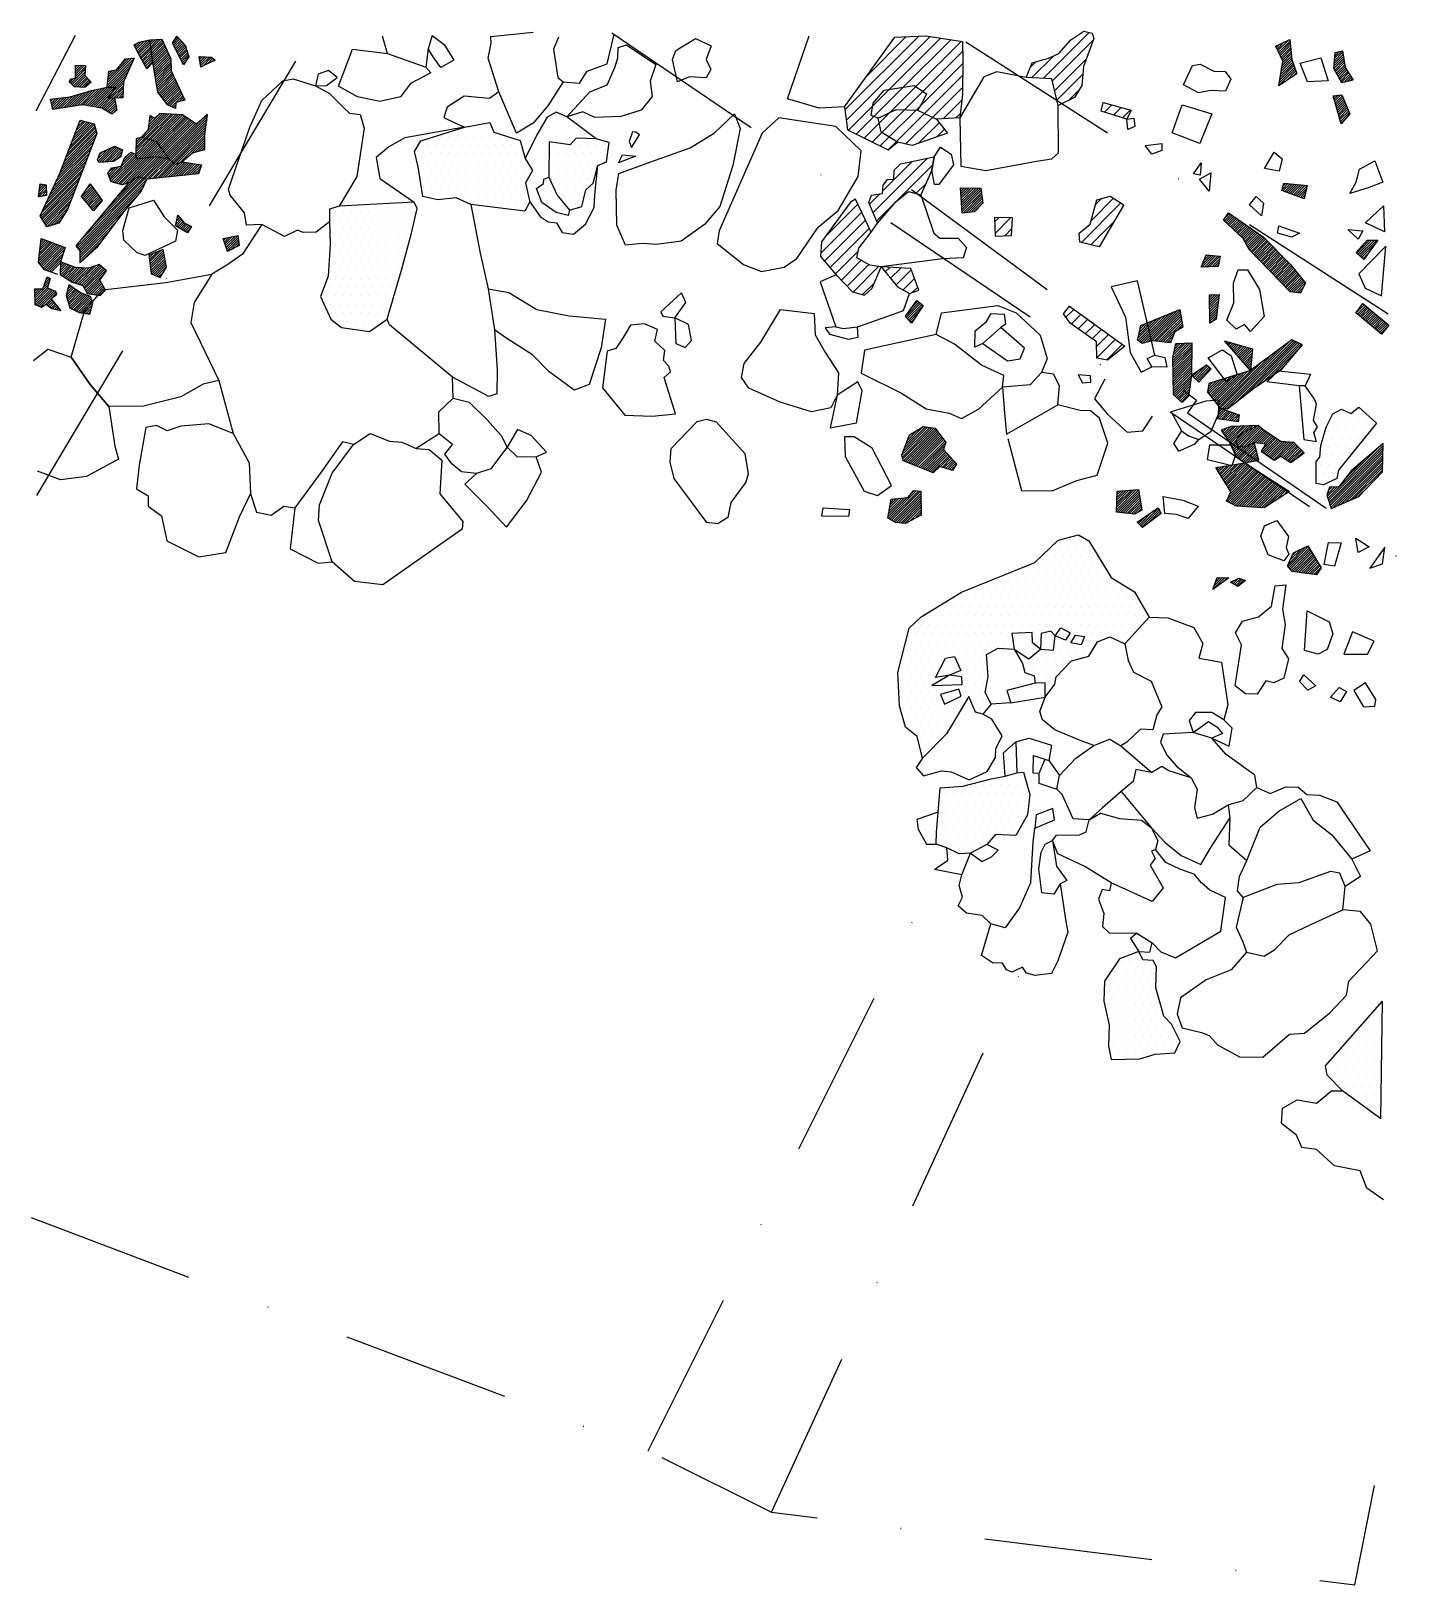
# Model space of a CAD drawing. Header units: metres. Extents: x -1 to 204, y -2130 to -1899.
import ezdxf

# ---------------------------------------------------------------- set-up
doc = ezdxf.new("R2010")
doc.units = ezdxf.units.M
doc.header["$LTSCALE"] = 25
doc.header["$MEASUREMENT"] = 0
doc.linetypes.add('STRICHPUNKTX2', pattern=[2, 1, -0.5, 0, -0.5])
doc.layers.get('0').update_dxf_attribs({"linetype": 'CONTINUOUS'})
for name, color, linetype in [('FEUER', 1, 'CONTINUOUS'), ('GRABUNGSGRENZE', 3, 'STRICHPUNKTX2'), ('KNOCHEN', 2, 'CONTINUOUS'), ('KNOCHENSCHRAFF', 2, 'CONTINUOUS'), ('STEINE', 4, 'CONTINUOUS'), ('STEINESCHRAFF', 4, 'CONTINUOUS')]:
    doc.layers.add(name, color=color, linetype=linetype)

# ---------------------------------------------------------------- blocks, each defined once
blk = doc.blocks.new('*X0')
at = {"color": 0}
for p, q in [((120.07, -1911.09), (131.02, -1900.15)), ((120.26, -1912.67), (132.72, -1900.21)), ((123.35, -1906.04), (129.17, -1900.23)), ((126.62, -1908.08), (134.25, -1900.45)), ((128.73, -1907.74), (135.77, -1900.69)), ((130.58, -1907.66), (137.3, -1900.94)), ((131.64, -1908.37), (137.53, -1902.47)), ((131.22, -1910.55), (137.55, -1904.22)), ((124.19, -1910.51), (126.62, -1908.08)), ((124.35, -1912.12), (128.73, -1907.74)), ((126.71, -1911.53), (130.58, -1907.66)), ((131.89, -1911.65), (137.53, -1906.01)), ((133.09, -1912.21), (137.51, -1907.79)), ((120.54, -1914.16), (124.19, -1910.51)), ((128.91, -1911.09), (131.64, -1908.37)), ((130.62, -1911.15), (131.22, -1910.55)), ((134.65, -1912.43), (137.41, -1909.67)), ((121.73, -1914.74), (124.35, -1912.12)), ((125.16, -1913.08), (126.71, -1911.53)), ((125.53, -1914.48), (128.91, -1911.09)), ((126.63, -1915.14), (130.62, -1911.15)), ((127.73, -1915.81), (131.89, -1911.65)), ((129.12, -1916.18), (133.09, -1912.21)), ((136.52, -1912.32), (137.21, -1911.64)), ((122.92, -1915.32), (125.16, -1913.08)), ((124.11, -1915.9), (125.53, -1914.48)), ((125.29, -1916.48), (126.63, -1915.14)), ((131, -1916.07), (134.08, -1913)), ((133.71, -1915.13), (134.85, -1913.99)), ((126.48, -1917.06), (127.73, -1915.81)), ((124.24, -1926.37), (132.31, -1918.3)), ((125.68, -1923.16), (130.06, -1918.78)), ((127.77, -1924.61), (133.1, -1919.28)), ((130.6, -1923.54), (132.05, -1922.09)), ((123.73, -1925.11), (125.25, -1923.59)), ((156.62, -1927.57), (159.95, -1924.24)), ((157.27, -1925.16), (158.14, -1924.29)), ((116.47, -1932.37), (122.55, -1926.29)), ((117.16, -1929.92), (121.98, -1925.1)), ((124.76, -1927.62), (127.52, -1924.86)), ((155.16, -1930.8), (161.04, -1924.93)), ((117.03, -1933.58), (123.12, -1927.49)), ((117.85, -1934.53), (123.69, -1928.69)), ((142.29, -1927.76), (142.93, -1927.13)), ((142.35, -1929.47), (144.66, -1927.16)), ((143.78, -1929.81), (144.86, -1928.74)), ((156.58, -1931.16), (159.98, -1927.75)), ((118.67, -1935.48), (122.04, -1932.11)), ((119.53, -1936.39), (122.46, -1933.45)), ((120.39, -1937.29), (123.6, -1934.08)), ((121.28, -1938.17), (125.07, -1934.38)), ((126.05, -1935.16), (126.71, -1934.51)), ((126.85, -1936.13), (128.38, -1934.61)), ((127.65, -1937.1), (129.89, -1934.86)), ((122.68, -1938.54), (124.48, -1936.74)), ((128.69, -1937.83), (130.38, -1936.14)), ((130.05, -1938.23), (130.87, -1937.42))]:
    blk.add_line(p, q, dxfattribs=at)
blk = doc.blocks.new('*X1')
at = {"color": 0}
for p, q in [((149.48, -1906.44), (156.31, -1899.61)), ((150.87, -1906.81), (156.95, -1900.73)), ((147.78, -1906.37), (151.07, -1903.07)), ((151.2, -1908.24), (155.91, -1903.54)), ((147.6, -1904.78), (148.39, -1903.99)), ((151.53, -1909.68), (155.38, -1905.83)), ((153.25, -1909.73), (154.88, -1908.11)), ((158.6, -1911.45), (159.69, -1910.37)), ((159.94, -1911.88), (161.08, -1910.74)), ((161.28, -1912.31), (162.47, -1911.12)), ((152.88, -1941.92), (154.06, -1940.74)), ((153.68, -1942.89), (155.09, -1941.48)), ((154.71, -1943.63), (156.11, -1942.22)), ((155.74, -1944.37), (157.14, -1942.97)), ((156.77, -1945.1), (158.17, -1943.71)), ((157.44, -1946.2), (159.19, -1944.45)), ((157.48, -1947.93), (160.22, -1945.19)), ((158.93, -1948.25), (161.25, -1945.93))]:
    blk.add_line(p, q, dxfattribs=at)
blk = doc.blocks.new('*X2')
at = {"color": 0}
for p, q in [((184.24, -1902.08), (185.24, -1901.07)), ((184.35, -1902.32), (185.9, -1900.77)), ((184.46, -1902.56), (186.14, -1900.89)), ((184.58, -1902.8), (186.17, -1901.21)), ((184.12, -1901.84), (184.59, -1901.38)), ((184.69, -1903.04), (186.2, -1901.53)), ((184.81, -1903.28), (186.24, -1901.85)), ((184.92, -1903.52), (186.27, -1902.17)), ((184.92, -1904.94), (186.4, -1903.45)), ((184.99, -1904.51), (186.37, -1903.13)), ((185.03, -1903.76), (186.3, -1902.49)), ((185.06, -1904.09), (186.33, -1902.81)), ((192.65, -1904.99), (194.1, -1903.53)), ((192.66, -1904.62), (194.05, -1903.23)), ((192.7, -1904.23), (194, -1902.92)), ((192.73, -1903.84), (193.95, -1902.62)), ((192.76, -1903.45), (193.84, -1902.38)), ((192.8, -1903.07), (193.38, -1902.49)), ((192.83, -1902.68), (192.91, -1902.6)), ((184.49, -1907.49), (186.9, -1905.08)), ((184.56, -1907.06), (186.81, -1904.81)), ((184.63, -1906.64), (186.72, -1904.55)), ((184.7, -1906.21), (186.63, -1904.28)), ((184.77, -1905.79), (186.55, -1904.01)), ((184.84, -1905.36), (186.46, -1903.75)), ((185.4, -1906.93), (186.99, -1905.34)), ((186.48, -1906.21), (187.08, -1905.61)), ((192.78, -1905.21), (194.15, -1903.83)), ((192.9, -1905.44), (194.2, -1904.14)), ((193.03, -1905.66), (194.25, -1904.44)), ((193.16, -1905.89), (194.3, -1904.74)), ((193.29, -1906.11), (194.42, -1904.98)), ((193.42, -1906.34), (194.56, -1905.19)), ((193.55, -1906.56), (194.7, -1905.41)), ((193.67, -1906.79), (194.84, -1905.62)), ((193.8, -1907.01), (194.98, -1905.84)), ((194.14, -1907.03), (195.12, -1906.05)), ((194.6, -1906.92), (195.26, -1906.27)), ((195.07, -1906.81), (195.4, -1906.48)), ((192.6, -1909.28), (192.88, -1908.99)), ((192.68, -1909.55), (193.28, -1908.95)), ((192.76, -1909.83), (193.68, -1908.9)), ((192.84, -1910.1), (193.91, -1909.03)), ((192.92, -1910.37), (194.01, -1909.28)), ((193, -1910.65), (194.12, -1909.52)), ((193.08, -1910.92), (194.22, -1909.77)), ((193.15, -1911.19), (194.33, -1910.02)), ((193.23, -1911.47), (194.43, -1910.27)), ((193.31, -1911.74), (194.53, -1910.52)), ((193.39, -1912.02), (194.64, -1910.77)), ((193.47, -1912.29), (194.74, -1911.02)), ((193.55, -1912.56), (194.85, -1911.27)), ((193.63, -1912.84), (194.95, -1911.52)), ((193.71, -1913.11), (194.42, -1912.41)), ((184.97, -1922.92), (185.81, -1922.07)), ((185.09, -1923.15), (186.14, -1922.1)), ((185.11, -1922.42), (185.49, -1922.04)), ((185.35, -1923.25), (186.46, -1922.13)), ((185.6, -1923.34), (186.79, -1922.16)), ((185.86, -1923.44), (187.11, -1922.19)), ((186.12, -1923.53), (187.44, -1922.22)), ((186.38, -1923.63), (187.76, -1922.25)), ((186.64, -1923.72), (188.09, -1922.27)), ((186.89, -1923.82), (188.41, -1922.3)), ((187.15, -1923.92), (188.67, -1922.39)), ((187.41, -1924.01), (188.57, -1922.85)), ((187.67, -1924.11), (188.46, -1923.31)), ((187.93, -1924.2), (188.35, -1923.77)), ((188.18, -1924.3), (188.25, -1924.23)), ((176.37, -1927.62), (177.36, -1926.63)), ((176.51, -1927.13), (177.16, -1926.49)), ((176.56, -1927.79), (177.57, -1926.78)), ((176.74, -1927.96), (177.78, -1926.92)), ((176.93, -1928.13), (177.99, -1927.07)), ((177.11, -1928.3), (178.2, -1927.21)), ((177.3, -1928.47), (178.41, -1927.36)), ((177.48, -1928.64), (178.62, -1927.5)), ((177.67, -1928.81), (178.82, -1927.65)), ((177.85, -1928.97), (179.03, -1927.79)), ((178.03, -1929.14), (179.24, -1927.94)), ((178.22, -1929.31), (179.45, -1928.08)), ((178.4, -1929.48), (179.66, -1928.23)), ((178.59, -1929.65), (179.87, -1928.37)), ((178.77, -1929.82), (180.08, -1928.52)), ((178.96, -1929.99), (180.28, -1928.66)), ((179.14, -1930.16), (180.49, -1928.81)), ((179.28, -1930.37), (180.7, -1928.95)), ((179.41, -1930.6), (180.91, -1929.1)), ((179.53, -1930.83), (181.12, -1929.24)), ((179.65, -1931.06), (181.33, -1929.39)), ((179.77, -1931.29), (181.54, -1929.53)), ((179.9, -1931.52), (181.75, -1929.68)), ((180.02, -1931.75), (181.95, -1929.82)), ((180.17, -1931.95), (182.16, -1929.97)), ((180.35, -1932.13), (182.34, -1930.14)), ((180.52, -1932.31), (182.51, -1930.32)), ((180.7, -1932.49), (182.69, -1930.5)), ((180.87, -1932.67), (182.86, -1930.68)), ((181.05, -1932.85), (183.04, -1930.86)), ((181.22, -1933.03), (183.21, -1931.03)), ((181.39, -1933.21), (183.39, -1931.21)), ((196.02, -1932.37), (197.95, -1930.44)), ((196.2, -1932.54), (198.3, -1930.44)), ((196.39, -1932.71), (198.66, -1930.44)), ((196.57, -1932.88), (199.01, -1930.44)), ((196.76, -1933.05), (198.69, -1931.12)), ((173.05, -1934.48), (174.77, -1932.76)), ((173.1, -1934.07), (174.45, -1932.73)), ((173.36, -1933.47), (174.13, -1932.7)), ((173.42, -1934.47), (175.09, -1932.79)), ((173.61, -1932.86), (173.81, -1932.66)), ((173.79, -1934.45), (175.42, -1932.82)), ((174.15, -1934.44), (175.74, -1932.85)), ((174.52, -1934.43), (175.71, -1933.23)), ((181.57, -1933.39), (183.57, -1931.39)), ((181.74, -1933.57), (183.74, -1931.57)), ((181.92, -1933.75), (183.92, -1931.75)), ((182.09, -1933.93), (184.09, -1931.92)), ((182.27, -1934.1), (184.27, -1932.1)), ((182.44, -1934.28), (184.44, -1932.28)), ((182.62, -1934.46), (184.62, -1932.46)), ((182.79, -1934.64), (184.79, -1932.64)), ((182.96, -1934.82), (184.97, -1932.82)), ((183.14, -1935), (185.14, -1932.99)), ((183.31, -1935.18), (185.32, -1933.17)), ((183.49, -1935.36), (185.5, -1933.35)), ((183.66, -1935.54), (185.67, -1933.53)), ((196.94, -1933.22), (197.77, -1932.39)), ((174.89, -1934.41), (175.62, -1933.68)), ((175.26, -1934.4), (175.53, -1934.12)), ((183.84, -1935.72), (185.85, -1933.71)), ((184.01, -1935.9), (186.02, -1933.88)), ((184.18, -1936.08), (186.2, -1934.06)), ((184.36, -1936.25), (186.36, -1934.26)), ((184.53, -1936.43), (186.51, -1934.45)), ((184.71, -1936.61), (186.67, -1934.65)), ((184.88, -1936.79), (186.83, -1934.85)), ((185.06, -1936.97), (186.98, -1935.04)), ((185.23, -1937.15), (187.14, -1935.24)), ((185.41, -1937.33), (187.3, -1935.44)), ((185.58, -1937.51), (187.45, -1935.63)), ((185.75, -1937.69), (187.61, -1935.83)), ((185.93, -1937.87), (187.77, -1936.03)), ((186.1, -1938.05), (187.92, -1936.23)), ((186.36, -1938.14), (188.08, -1936.42)), ((186.67, -1938.19), (188.24, -1936.62)), ((186.98, -1938.23), (188.39, -1936.82)), ((187.29, -1938.27), (188.14, -1937.42)), ((187.6, -1938.31), (187.81, -1938.11)), ((174.2, -1938.63), (174.27, -1938.56)), ((174.21, -1939.68), (175.37, -1938.52)), ((174.21, -1939.33), (175.01, -1938.54)), ((174.21, -1938.98), (174.64, -1938.55)), ((174.22, -1940.03), (175.61, -1938.64)), ((174.22, -1940.38), (175.56, -1939.04)), ((174.22, -1940.73), (175.51, -1939.45)), ((174.23, -1941.08), (175.46, -1939.85)), ((174.23, -1941.43), (175.41, -1940.26)), ((195.95, -1941.28), (197.19, -1940.04)), ((196.14, -1941.44), (197.38, -1940.21)), ((196.34, -1941.6), (197.57, -1940.37)), ((196.53, -1941.76), (197.76, -1940.53)), ((196.84, -1940.04), (196.99, -1939.88)), ((163.56, -1945.03), (166.48, -1942.11)), ((163.57, -1945.38), (167.08, -1941.86)), ((163.67, -1944.57), (165.88, -1942.36)), ((163.78, -1945.52), (167.69, -1941.61)), ((163.78, -1944.11), (165.27, -1942.61)), ((163.89, -1943.64), (164.67, -1942.86)), ((164, -1945.65), (168.29, -1941.36)), ((164.22, -1945.78), (168.9, -1941.11)), ((164.68, -1945.68), (169.5, -1940.86)), ((165.13, -1945.58), (169.79, -1940.92)), ((165.59, -1945.48), (169.85, -1941.22)), ((165.97, -1945.45), (169.9, -1941.52)), ((166.29, -1945.48), (169.95, -1941.82)), ((166.61, -1945.51), (170, -1942.13)), ((166.93, -1945.55), (170.05, -1942.43)), ((167.26, -1945.58), (170.11, -1942.73)), ((174.24, -1941.78), (175.36, -1940.66)), ((174.24, -1942.13), (175.31, -1941.06)), ((174.24, -1942.48), (175.25, -1941.47)), ((174.36, -1942.72), (175.2, -1941.87)), ((196.72, -1941.92), (197.95, -1940.69)), ((196.92, -1942.08), (198.15, -1940.85)), ((197.11, -1942.24), (198.34, -1941.01)), ((197.3, -1942.4), (198.53, -1941.17)), ((197.5, -1942.56), (198.72, -1941.34)), ((197.69, -1942.72), (198.91, -1941.5)), ((197.88, -1942.88), (199.11, -1941.66)), ((198.08, -1943.04), (199.3, -1941.82)), ((198.27, -1943.2), (199.49, -1941.98)), ((198.46, -1943.36), (199.68, -1942.14)), ((198.66, -1943.52), (199.87, -1942.31)), ((198.85, -1943.68), (200.07, -1942.47)), ((199.04, -1943.84), (200.26, -1942.63)), ((199.24, -1944), (200.45, -1942.79)), ((164, -1943.18), (164.06, -1943.11)), ((167.58, -1945.61), (168.99, -1944.19)), ((167.9, -1945.64), (168.75, -1944.79)), ((169.23, -1943.96), (170.16, -1943.03)), ((170.04, -1943.5), (170.21, -1943.33)), ((199.43, -1944.16), (200.64, -1942.95)), ((199.62, -1944.32), (200.46, -1943.49)), ((168.22, -1945.67), (168.51, -1945.39))]:
    blk.add_line(p, q, dxfattribs=at)
blk = doc.blocks.new('*X3')
at = {"color": 0}
for p, q in [((168.74, -1947.98), (171.01, -1945.72)), ((168.75, -1948.33), (171.38, -1945.7)), ((168.75, -1948.68), (171.54, -1945.89)), ((168.76, -1949.03), (171.54, -1946.25)), ((168.76, -1949.37), (171.53, -1946.61)), ((168.77, -1949.72), (171.53, -1946.96)), ((168.78, -1950.07), (171.52, -1947.32)), ((168.81, -1947.56), (170.64, -1945.73)), ((168.91, -1947.11), (170.27, -1945.75)), ((169.01, -1946.65), (169.9, -1945.76)), ((169.11, -1946.2), (169.53, -1945.78)), ((175.79, -1955.43), (184.66, -1946.56)), ((176.11, -1955.46), (186.03, -1945.54)), ((176.43, -1955.49), (186.59, -1945.34)), ((176.53, -1945.5), (176.59, -1945.44)), ((176.69, -1945.69), (176.86, -1945.52)), ((176.76, -1955.52), (186.83, -1945.45)), ((176.85, -1945.88), (177.13, -1945.6)), ((177.02, -1946.07), (177.41, -1945.68)), ((177.18, -1946.26), (177.68, -1945.76)), ((177.34, -1946.45), (177.95, -1945.84)), ((177.51, -1946.64), (178.22, -1945.93)), ((177.67, -1946.83), (178.5, -1946.01)), ((177.83, -1947.02), (178.77, -1946.09)), ((177.98, -1954.65), (187.07, -1945.57)), ((178, -1947.21), (179.04, -1946.17)), ((178.16, -1947.4), (179.31, -1946.25)), ((178.32, -1947.59), (179.59, -1946.33)), ((178.49, -1947.78), (179.86, -1946.41)), ((178.65, -1947.97), (180.13, -1946.49)), ((178.82, -1948.16), (180.4, -1946.57)), ((178.98, -1948.35), (180.54, -1946.79)), ((179.14, -1948.54), (180.51, -1947.18)), ((179.75, -1953.23), (187.31, -1945.68)), ((181.22, -1952.12), (187.54, -1945.8)), ((182.29, -1951.4), (187.78, -1945.91)), ((183.36, -1950.69), (187.83, -1946.21)), ((168.78, -1950.42), (171.52, -1947.68)), ((168.79, -1950.76), (171.52, -1948.04)), ((168.79, -1951.11), (171.51, -1948.39)), ((168.8, -1951.46), (171.51, -1948.75)), ((168.81, -1951.81), (171.5, -1949.11)), ((168.81, -1952.15), (171.5, -1949.47)), ((171.68, -1950.71), (172.7, -1949.68)), ((171.86, -1950.87), (173.76, -1948.98)), ((172.05, -1951.04), (173.95, -1949.14)), ((172.23, -1951.21), (174.14, -1949.31)), ((172.42, -1951.38), (174.33, -1949.47)), ((175.31, -1954.85), (180.55, -1949.61)), ((175.46, -1955.05), (181.92, -1948.59)), ((175.62, -1955.25), (183.29, -1947.57)), ((179.31, -1948.73), (180.47, -1947.57)), ((179.47, -1948.92), (180.43, -1947.96)), ((179.63, -1949.11), (180.39, -1948.35)), ((179.8, -1949.3), (180.36, -1948.74)), ((179.96, -1949.49), (180.32, -1949.13)), ((180.12, -1949.68), (180.28, -1949.53)), ((184.43, -1949.97), (185.88, -1948.53)), ((168.82, -1952.5), (171.5, -1949.83)), ((168.82, -1952.85), (171.49, -1950.18)), ((168.83, -1953.2), (171.49, -1950.54)), ((168.89, -1953.49), (171.43, -1950.95)), ((169.08, -1953.65), (171.38, -1951.36)), ((169.27, -1953.82), (171.32, -1951.76)), ((171.49, -1950.54), (171.51, -1950.52)), ((172.6, -1951.55), (172.76, -1951.39)), ((173.91, -1953.07), (175.73, -1951.24)), ((173.93, -1952.69), (175.22, -1951.41)), ((174, -1952.27), (174.7, -1951.57)), ((174.06, -1953.27), (176.25, -1951.08)), ((174.07, -1951.85), (174.19, -1951.73)), ((174.22, -1953.47), (176.76, -1950.92)), ((174.37, -1953.66), (177.28, -1950.76)), ((174.53, -1953.86), (177.79, -1950.6)), ((174.68, -1954.06), (178.31, -1950.44)), ((174.84, -1954.26), (178.82, -1950.28)), ((175, -1954.46), (179.33, -1950.12)), ((175.15, -1954.65), (179.85, -1949.96)), ((169.46, -1953.98), (171.27, -1952.17)), ((169.64, -1954.15), (171.22, -1952.58)), ((169.83, -1954.32), (171.16, -1952.99)), ((170.02, -1954.48), (171.11, -1953.39)), ((175.38, -1956.9), (176.57, -1955.71)), ((175.5, -1956.42), (176.31, -1955.62)), ((175.59, -1957.04), (176.84, -1955.8)), ((175.63, -1955.95), (176.05, -1955.53)), ((175.75, -1955.47), (175.78, -1955.44)), ((175.91, -1957.08), (177.1, -1955.89)), ((176.22, -1957.12), (177.36, -1955.98)), ((176.53, -1957.16), (177.63, -1956.07)), ((176.84, -1957.21), (177.89, -1956.16)), ((177.15, -1957.25), (178.16, -1956.25)), ((177.47, -1957.29), (178.42, -1956.34)), ((177.78, -1957.33), (178.6, -1956.51)), ((178.09, -1957.37), (178.53, -1956.93)), ((178.15, -1960.5), (180.02, -1958.62)), ((178.24, -1960.06), (179.37, -1958.92)), ((178.27, -1960.72), (180.68, -1958.32)), ((178.4, -1957.41), (178.47, -1957.35)), ((178.4, -1960.95), (181.33, -1958.02)), ((178.57, -1961.14), (181.57, -1958.13)), ((178.94, -1961.12), (181.76, -1958.3)), ((179.31, -1961.1), (181.94, -1958.47)), ((179.72, -1961.05), (182.13, -1958.63)), ((180.4, -1960.72), (182.35, -1958.77)), ((180.93, -1960.54), (182.56, -1958.91)), ((181.25, -1960.57), (182.78, -1959.05)), ((181.58, -1960.6), (182.99, -1959.19)), ((181.9, -1960.63), (183.21, -1959.32)), ((181.98, -1961.61), (183.84, -1959.75)), ((182.03, -1961.92), (184.05, -1959.89)), ((182.23, -1960.66), (183.42, -1959.46)), ((182.24, -1962.06), (184.26, -1960.04)), ((182.45, -1962.21), (184.48, -1960.18)), ((182.5, -1960.74), (183.63, -1959.61)), ((182.66, -1962.35), (184.69, -1960.32)), ((182.87, -1962.49), (184.97, -1960.39)), ((183.08, -1962.64), (185.3, -1960.41)), ((183.29, -1962.78), (185.64, -1960.43)), ((183.5, -1962.92), (185.98, -1960.45)), ((183.71, -1963.07), (186.31, -1960.47)), ((184.33, -1962.8), (186.65, -1960.48)), ((184.89, -1962.6), (186.85, -1960.63)), ((185.1, -1962.74), (187.02, -1960.81)), ((185.31, -1962.88), (187.2, -1960.99)), ((185.53, -1963.02), (187.37, -1961.17)), ((185.74, -1963.16), (187.55, -1961.35)), ((191.75, -1968.82), (199.63, -1960.93)), ((191.84, -1969.08), (199.95, -1960.97)), ((191.93, -1969.35), (199.94, -1961.33)), ((176.33, -1966.21), (178.91, -1963.62)), ((176.46, -1966.43), (179.34, -1963.55)), ((176.59, -1966.65), (179.59, -1963.65)), ((185.95, -1963.3), (187.72, -1961.53)), ((186.17, -1963.44), (187.89, -1961.71)), ((187.02, -1962.94), (188.07, -1961.89)), ((192.01, -1969.61), (199.93, -1961.7)), ((192.1, -1969.88), (199.92, -1962.06)), ((192.19, -1970.14), (199.91, -1962.42)), ((192.44, -1970.24), (199.9, -1962.78)), ((193.07, -1969.97), (199.89, -1963.15)), ((193.7, -1969.7), (199.88, -1963.51)), ((194.22, -1965.99), (197.14, -1963.07)), ((175.26, -1964.44), (175.53, -1964.18)), ((175.39, -1964.66), (175.95, -1964.11)), ((175.53, -1964.89), (176.37, -1964.04)), ((175.66, -1965.11), (176.8, -1963.97)), ((175.79, -1965.33), (177.22, -1963.9)), ((175.93, -1965.55), (177.64, -1963.83)), ((176.06, -1965.77), (178.07, -1963.76)), ((176.19, -1965.99), (178.49, -1963.69)), ((176.73, -1966.87), (179.81, -1963.78)), ((176.79, -1969.28), (181.32, -1964.75)), ((176.86, -1967.09), (180.03, -1963.92)), ((176.9, -1968.81), (181.1, -1964.61)), ((176.99, -1967.31), (180.24, -1964.06)), ((177.03, -1969.39), (181.53, -1964.89)), ((177.12, -1967.53), (180.46, -1964.2)), ((177.19, -1968.17), (180.89, -1964.47)), ((177.26, -1967.75), (180.67, -1964.34)), ((177.27, -1969.51), (181.75, -1965.03)), ((177.51, -1969.62), (181.97, -1965.16)), ((177.75, -1969.74), (182.18, -1965.3)), ((177.98, -1969.85), (182.4, -1965.44)), ((178.23, -1969.96), (182.61, -1965.58)), ((178.57, -1969.98), (182.83, -1965.72)), ((178.9, -1970), (183.04, -1965.85)), ((194.32, -1969.42), (199.87, -1963.87)), ((194.95, -1969.15), (199.87, -1964.23)), ((195.58, -1968.87), (199.86, -1964.6)), ((160.37, -1970.5), (163.35, -1967.51)), ((160.37, -1970.85), (163.64, -1967.58)), ((160.38, -1970.13), (162.97, -1967.54)), ((160.39, -1969.77), (162.59, -1967.57)), ((160.41, -1969.4), (162.2, -1967.6)), ((160.42, -1969.03), (161.82, -1967.63)), ((160.43, -1968.67), (161.43, -1967.67)), ((160.44, -1968.3), (161.05, -1967.7)), ((160.46, -1967.94), (160.67, -1967.73)), ((160.69, -1970.89), (163.69, -1967.89)), ((161, -1970.92), (163.74, -1968.19)), ((179.23, -1970.02), (183.26, -1965.99)), ((179.56, -1970.04), (183.47, -1966.13)), ((179.9, -1970.06), (183.69, -1966.27)), ((180.23, -1970.08), (183.91, -1966.41)), ((180.56, -1970.1), (184.12, -1966.54)), ((180.9, -1970.12), (184.34, -1966.68)), ((181.23, -1970.14), (184.55, -1966.82)), ((181.56, -1970.17), (184.77, -1966.96)), ((181.89, -1970.19), (184.98, -1967.1)), ((182.23, -1970.21), (185.2, -1967.23)), ((183.06, -1969.72), (185.41, -1967.37)), ((184.09, -1969.05), (185.63, -1967.51)), ((185.12, -1968.37), (185.85, -1967.65)), ((191.63, -1968.23), (192.77, -1967.09)), ((191.66, -1968.55), (193.14, -1967.08)), ((191.81, -1967.7), (192.4, -1967.1)), ((191.98, -1967.17), (192.04, -1967.11)), ((196.21, -1968.6), (198.02, -1966.78)), ((161.32, -1970.96), (163.79, -1968.49)), ((161.64, -1970.99), (163.84, -1968.8)), ((161.96, -1971.03), (163.89, -1969.1)), ((162.28, -1971.07), (163.94, -1969.4)), ((162.59, -1971.1), (163.99, -1969.71)), ((162.91, -1971.14), (164.04, -1970.01)), ((163.44, -1970.96), (164.09, -1970.31)), ((163.99, -1972.89), (166.61, -1970.27)), ((164.16, -1973.07), (166.73, -1970.5)), ((163.47, -1972.34), (163.53, -1972.28)), ((163.64, -1972.53), (164.66, -1971.51)), ((163.82, -1972.71), (165.79, -1970.73)), ((165.05, -1972.54), (166.86, -1970.73)), ((166.43, -1971.51), (166.98, -1970.96)), ((185.87, -1978.94), (188.84, -1975.97)), ((185.89, -1978.57), (188.4, -1976.06)), ((186.02, -1979.14), (188.97, -1976.19)), ((186.18, -1977.92), (187.72, -1976.38)), ((186.18, -1979.33), (189.11, -1976.41)), ((186.34, -1979.52), (189.24, -1976.63)), ((186.46, -1977.28), (187.05, -1976.7)), ((186.52, -1979.7), (189.37, -1976.85)), ((186.84, -1979.74), (189.51, -1977.07)), ((187.15, -1979.78), (189.64, -1977.29)), ((187.46, -1979.82), (189.77, -1977.51)), ((187.77, -1979.86), (189.91, -1977.73)), ((188.09, -1979.9), (190.04, -1977.95)), ((188.4, -1979.94), (190.17, -1978.17)), ((188.71, -1979.98), (190.31, -1978.39)), ((189.03, -1980.02), (190.44, -1978.61)), ((189.34, -1980.06), (190.58, -1978.83)), ((189.65, -1980.11), (190.71, -1979.05)), ((174.8, -1982.23), (176.45, -1980.58)), ((174.85, -1981.83), (176.1, -1980.57)), ((175.06, -1981.26), (175.76, -1980.56)), ((175.27, -1980.7), (175.42, -1980.55)), ((176.07, -1981.31), (176.79, -1980.59)), ((177.45, -1981.34), (177.76, -1981.04)), ((177.68, -1981.47), (178.46, -1980.69)), ((177.9, -1981.6), (178.77, -1980.74)), ((178.13, -1981.73), (179.03, -1980.83)), ((178.35, -1981.86), (179.29, -1980.92)), ((189.96, -1980.15), (190.27, -1979.84))]:
    blk.add_line(p, q, dxfattribs=at)
blk = doc.blocks.new('*X4')
at = {"color": 0}
for p, q in [((175.97, -1958.78), (176.16, -1958.6)), ((176.11, -1959), (176.73, -1958.38)), ((176.25, -1959.21), (177.29, -1958.17)), ((176.4, -1959.42), (177.69, -1958.12)), ((176.54, -1959.63), (178.06, -1958.11)), ((176.68, -1959.85), (178.43, -1958.09)), ((176.82, -1960.06), (178.8, -1958.08)), ((176.96, -1960.27), (179.16, -1958.07)), ((177.1, -1960.48), (179.53, -1958.05)), ((177.22, -1960.71), (179.9, -1958.04)), ((179.37, -1958.92), (180.26, -1958.03)), ((180.02, -1958.62), (180.63, -1958.01)), ((180.68, -1958.32), (181, -1958)), ((181.33, -1958.02), (181.37, -1957.99)), ((177.34, -1960.95), (178.24, -1960.06)), ((177.45, -1961.19), (178.15, -1960.5)), ((177.57, -1961.43), (178.27, -1960.72)), ((177.69, -1961.67), (178.4, -1960.95)), ((177.8, -1961.9), (178.57, -1961.14)), ((177.92, -1962.14), (178.94, -1961.12)), ((178.03, -1962.38), (179.31, -1961.1)), ((178.15, -1962.62), (179.72, -1961.05)), ((178.35, -1962.77), (180.4, -1960.72)), ((178.56, -1962.91), (180.83, -1960.64)), ((178.76, -1963.06), (180.91, -1960.92)), ((178.97, -1963.21), (180.98, -1961.2)), ((179.18, -1963.36), (181.06, -1961.48)), ((179.38, -1963.51), (181.13, -1961.75)), ((179.77, -1963.47), (181.21, -1962.03)), ((180.21, -1963.38), (181.29, -1962.31)), ((180.65, -1963.3), (181.36, -1962.59)), ((181.09, -1963.21), (181.44, -1962.86))]:
    blk.add_line(p, q, dxfattribs=at)
blk = doc.blocks.new('*X5')
at = {"color": 0}
for p, q in [((137.25, -1922.91), (137.47, -1922.68)), ((137.27, -1923.24), (137.82, -1922.69)), ((137.29, -1923.57), (138.17, -1922.69)), ((137.31, -1923.9), (138.52, -1922.7)), ((137.33, -1924.24), (138.86, -1922.71)), ((137.36, -1924.57), (139.21, -1922.71)), ((137.38, -1924.9), (139.56, -1922.72)), ((137.4, -1925.23), (139.91, -1922.73)), ((137.42, -1925.56), (140.24, -1922.75)), ((137.44, -1925.89), (140.28, -1923.06)), ((137.47, -1926.23), (140.32, -1923.37)), ((137.61, -1926.43), (140.36, -1923.68)), ((138.01, -1926.39), (140.41, -1923.99)), ((138.41, -1926.35), (140.45, -1924.3)), ((138.8, -1926.3), (140.49, -1924.61)), ((139.2, -1926.26), (140.53, -1924.93)), ((129.19, -1941.92), (131.27, -1939.84)), ((129.23, -1941.53), (131.07, -1939.69)), ((129.36, -1942.11), (131.47, -1940)), ((129.53, -1942.3), (131.62, -1940.2)), ((130.14, -1940.27), (130.87, -1939.54)), ((129.69, -1942.48), (131, -1941.17)), ((129.86, -1942.67), (130.39, -1942.14)), ((128.53, -1962.38), (132.65, -1958.27)), ((128.6, -1962.67), (132.96, -1958.31)), ((128.66, -1962.96), (133.26, -1958.36)), ((128.71, -1961.85), (132.34, -1958.22)), ((128.75, -1963.23), (133.52, -1958.46)), ((128.93, -1961.28), (132.03, -1958.17)), ((129, -1963.33), (133.67, -1958.66)), ((129.14, -1960.72), (131.7, -1958.15)), ((129.25, -1963.43), (133.82, -1958.86)), ((129.35, -1960.15), (130.85, -1958.65)), ((129.5, -1963.54), (133.97, -1959.07)), ((129.56, -1959.59), (130, -1959.14)), ((129.75, -1963.64), (134.12, -1959.27)), ((130, -1963.74), (134.27, -1959.47)), ((130.26, -1963.84), (134.42, -1959.68)), ((130.51, -1963.94), (134.57, -1959.88)), ((130.76, -1964.04), (134.72, -1960.08)), ((131.01, -1964.15), (134.87, -1960.29)), ((131.26, -1964.25), (135.02, -1960.49)), ((131.52, -1964.35), (134.89, -1960.97)), ((131.77, -1964.45), (134.7, -1961.52)), ((132.02, -1964.55), (134.85, -1961.72)), ((132.27, -1964.65), (135.02, -1961.91)), ((132.52, -1964.76), (135.18, -1962.1)), ((132.78, -1964.86), (135.35, -1962.28)), ((133.03, -1964.96), (135.52, -1962.47)), ((134.22, -1964.12), (135.69, -1962.65)), ((134.49, -1964.2), (135.85, -1962.84)), ((134.76, -1964.28), (136.02, -1963.02)), ((135.03, -1964.37), (136.19, -1963.21)), ((135.31, -1964.45), (136.36, -1963.4)), ((135.58, -1964.53), (136.53, -1963.58)), ((135.85, -1964.61), (136.37, -1964.09)), ((126.54, -1971.8), (130.65, -1967.69)), ((126.77, -1971.92), (130.97, -1967.72)), ((126.99, -1972.05), (131.29, -1967.76)), ((127.22, -1972.18), (131.32, -1968.08)), ((130.04, -1967.95), (130.33, -1967.66)), ((126.46, -1971.52), (129.3, -1968.68)), ((126.54, -1971.09), (128.91, -1968.72)), ((126.62, -1970.66), (128.51, -1968.76)), ((126.7, -1970.23), (128.12, -1968.8)), ((126.78, -1969.79), (127.73, -1968.85)), ((126.86, -1969.36), (127.33, -1968.89)), ((127.45, -1972.31), (131.33, -1968.43)), ((127.7, -1972.4), (131.33, -1968.77)), ((128.02, -1972.44), (131.34, -1969.12)), ((128.34, -1972.47), (131.34, -1969.47)), ((128.66, -1972.5), (131.35, -1969.82)), ((128.98, -1972.54), (131.35, -1970.17)), ((129.65, -1972.23), (131.36, -1970.52)), ((130.44, -1971.79), (131.36, -1970.87)), ((131.23, -1971.35), (131.37, -1971.22))]:
    blk.add_line(p, q, dxfattribs=at)
blk = doc.blocks.new('*X6')
at = {"color": 0}
for p, q in [((5.89, -1914.25), (7.29, -1912.85)), ((6.11, -1913.68), (7.02, -1912.78)), ((6.33, -1913.11), (6.74, -1912.7)), ((3.72, -1919.96), (8.97, -1914.71)), ((3.94, -1919.39), (8.93, -1914.4)), ((4.16, -1918.82), (8.86, -1914.12)), ((4.37, -1918.25), (8.78, -1913.85)), ((4.59, -1917.68), (8.7, -1913.57)), ((4.81, -1917.11), (8.62, -1913.3)), ((5.03, -1916.54), (8.41, -1913.16)), ((5.24, -1915.97), (8.13, -1913.08)), ((5.46, -1915.4), (7.85, -1913.01)), ((5.68, -1914.82), (7.57, -1912.93)), ((2.58, -1922.52), (8.08, -1917.02)), ((2.89, -1921.86), (8.3, -1916.44)), ((3.19, -1921.2), (8.53, -1915.87)), ((3.49, -1920.55), (8.75, -1915.29)), ((9.12, -1918.45), (10.54, -1917.03)), ((9.21, -1918.72), (11.17, -1916.75)), ((9.36, -1917.86), (9.91, -1917.31)), ((9.37, -1918.91), (11.74, -1916.54)), ((9.75, -1918.88), (11.98, -1916.65)), ((10.13, -1918.86), (12.23, -1916.76)), ((10.51, -1918.83), (12.47, -1916.87)), ((10.89, -1918.8), (12.71, -1916.98)), ((11.27, -1918.78), (12.75, -1917.3)), ((1.37, -1925.14), (7.19, -1919.32)), ((1.67, -1924.49), (7.41, -1918.74)), ((1.98, -1923.83), (7.64, -1918.17)), ((2.28, -1923.17), (7.86, -1917.59)), ((11.86, -1918.54), (12.61, -1917.79)), ((0.64, -1926.94), (6.53, -1921.05)), ((0.76, -1926.46), (6.75, -1920.47)), ((0.77, -1927.16), (6.3, -1921.62)), ((1.07, -1925.8), (6.97, -1919.9)), ((6.04, -1931.43), (16.14, -1921.33)), ((6.2, -1931.63), (16.41, -1921.41)), ((6.35, -1931.83), (16.15, -1922.03)), ((6.44, -1930.67), (15.87, -1921.25)), ((8.36, -1928.4), (15.6, -1921.16)), ((10.28, -1926.13), (15.33, -1921.08)), ((12.2, -1923.86), (14.9, -1921.16)), ((0.35, -1924.05), (1.52, -1922.87)), ((0.38, -1923.66), (1.51, -1922.53)), ((0.44, -1923.25), (1.43, -1922.25)), ((0.49, -1922.84), (1.13, -1922.2)), ((0.54, -1922.43), (0.82, -1922.15)), ((0.77, -1923.98), (1.53, -1923.21)), ((0.91, -1927.37), (6.08, -1922.2)), ((1.04, -1927.59), (5.86, -1922.77)), ((1.18, -1927.81), (5.64, -1923.35)), ((1.19, -1923.91), (1.54, -1923.56)), ((1.31, -1928.03), (5.41, -1923.93)), ((6.51, -1932.02), (15.85, -1922.68)), ((6.54, -1932.35), (15.15, -1923.74)), ((6.75, -1924.01), (8.28, -1922.47)), ((6.91, -1924.2), (8.43, -1922.68)), ((7.07, -1924.39), (8.58, -1922.88)), ((7.24, -1924.58), (8.73, -1923.09)), ((7.4, -1924.77), (8.88, -1923.29)), ((7.49, -1922.91), (8.13, -1922.27)), ((7.56, -1924.96), (9.03, -1923.5)), ((7.73, -1925.15), (9.17, -1923.7)), ((7.89, -1925.34), (9.32, -1923.91)), ((8.05, -1925.53), (9.47, -1924.11)), ((8.21, -1925.72), (9.62, -1924.32)), ((1.45, -1928.24), (5.19, -1924.5)), ((1.59, -1928.46), (4.97, -1925.08)), ((2.07, -1928.34), (4.75, -1925.65)), ((2.58, -1928.17), (4.31, -1926.45)), ((6.54, -1932.71), (12.94, -1926.3)), ((8.38, -1925.91), (9.77, -1924.52)), ((3.09, -1928.01), (3.71, -1927.4)), ((6.53, -1933.06), (11.91, -1927.68)), ((20.76, -1928.38), (21.64, -1927.5)), ((20.77, -1928.02), (21.48, -1927.31)), ((20.85, -1927.58), (21.31, -1927.12)), ((20.94, -1927.14), (21.15, -1926.93)), ((20.98, -1928.51), (21.8, -1927.69)), ((21.21, -1928.64), (21.97, -1927.88)), ((21.43, -1928.77), (22.2, -1928)), ((21.66, -1928.9), (22.44, -1928.11)), ((21.88, -1929.03), (22.68, -1928.23)), ((22.11, -1929.15), (22.92, -1928.34)), ((22.33, -1929.28), (22.82, -1928.79)), ((0.39, -1933.55), (2.91, -1931.03)), ((0.43, -1933.16), (2.65, -1930.93)), ((0.45, -1933.84), (3.17, -1931.12)), ((0.47, -1932.76), (2.4, -1930.83)), ((0.51, -1932.37), (2.14, -1930.74)), ((0.55, -1931.97), (1.88, -1930.64)), ((0.59, -1931.58), (1.62, -1930.55)), ((0.61, -1934.04), (3.43, -1931.22)), ((0.63, -1931.19), (1.37, -1930.45)), ((0.67, -1930.79), (1.11, -1930.35)), ((0.71, -1930.4), (0.85, -1930.26)), ((0.76, -1934.24), (3.68, -1931.31)), ((6.53, -1933.41), (10.88, -1929.07)), ((6.53, -1933.77), (9.85, -1930.45)), ((27.86, -1930.47), (28.17, -1930.16)), ((27.94, -1930.74), (28.62, -1930.07)), ((28.03, -1931.01), (29.07, -1929.97)), ((28.12, -1931.28), (29.52, -1929.88)), ((28.2, -1931.54), (29.93, -1929.82)), ((28.29, -1931.81), (29.97, -1930.13)), ((28.38, -1932.08), (30.01, -1930.44)), ((28.96, -1931.85), (30.06, -1930.75)), ((29.66, -1931.5), (30.1, -1931.06)), ((0.91, -1934.44), (3.94, -1931.41)), ((1.07, -1934.64), (4.2, -1931.51)), ((1.22, -1934.84), (4.19, -1931.86)), ((1.47, -1934.94), (4.04, -1932.38)), ((1.73, -1935.03), (3.88, -1932.89)), ((1.99, -1935.12), (3.72, -1933.4)), ((16.74, -1932.76), (16.87, -1932.62)), ((16.77, -1933.07), (17.44, -1932.41)), ((16.81, -1933.39), (18.01, -1932.19)), ((16.85, -1933.7), (18.58, -1931.97)), ((16.89, -1934.01), (18.89, -1932.01)), ((16.93, -1934.33), (18.95, -1932.31)), ((16.97, -1934.64), (19.01, -1932.6)), ((17.01, -1934.96), (19.07, -1932.9)), ((17.05, -1935.27), (19.13, -1933.2)), ((17.16, -1935.51), (19.18, -1933.49)), ((2.25, -1935.22), (3.63, -1933.85)), ((3.58, -1935.3), (4.78, -1934.11)), ((3.59, -1934.94), (4.52, -1934.01)), ((3.6, -1934.58), (4.26, -1933.92)), ((3.61, -1934.21), (4, -1933.82)), ((3.64, -1935.6), (5.03, -1934.21)), ((3.85, -1935.74), (5.29, -1934.3)), ((4.07, -1935.88), (5.55, -1934.4)), ((4.29, -1936.01), (5.81, -1934.49)), ((4.5, -1936.15), (6.14, -1934.52)), ((4.72, -1936.29), (6.47, -1934.53)), ((4.94, -1936.42), (6.81, -1934.55)), ((5.15, -1936.56), (7.15, -1934.57)), ((5.37, -1936.69), (7.48, -1934.59)), ((5.64, -1936.78), (7.83, -1934.6)), ((5.91, -1936.87), (8.35, -1934.42)), ((6.18, -1936.95), (8.88, -1934.25)), ((6.44, -1937.04), (9.36, -1934.12)), ((6.71, -1937.13), (9.56, -1934.28)), ((6.96, -1937.23), (9.75, -1934.44)), ((7.08, -1937.47), (9.95, -1934.6)), ((7.2, -1937.7), (10.14, -1934.76)), ((7.32, -1937.93), (10.34, -1934.92)), ((7.44, -1938.17), (10.07, -1935.54)), ((17.42, -1935.61), (19.24, -1933.79)), ((17.67, -1935.71), (19.3, -1934.08)), ((17.93, -1935.81), (19.36, -1934.38)), ((18.18, -1935.91), (18.93, -1935.16)), ((-0.19, -1938.02), (0.12, -1937.7)), ((-0.18, -1938.71), (0.83, -1937.7)), ((-0.18, -1938.36), (0.48, -1937.7)), ((-0.17, -1939.05), (1.84, -1937.05)), ((-0.16, -1939.4), (1.69, -1937.55)), ((-0.15, -1939.75), (1.94, -1937.66)), ((-0.11, -1940.06), (2.18, -1937.77)), ((0.13, -1940.17), (2.43, -1937.87)), ((0.38, -1940.28), (2.67, -1937.98)), ((0.62, -1940.39), (2.88, -1938.13)), ((1.06, -1937.47), (1.99, -1936.54)), ((1.27, -1936.91), (2.04, -1936.14)), ((1.48, -1936.34), (1.81, -1936.02)), ((4.45, -1938.68), (5.55, -1937.58)), ((4.54, -1938.23), (5.34, -1937.43)), ((4.54, -1938.95), (5.77, -1937.72)), ((4.62, -1939.22), (5.98, -1937.86)), ((4.67, -1937.75), (5.13, -1937.29)), ((4.7, -1939.49), (6.19, -1938)), ((4.78, -1939.77), (6.4, -1938.15)), ((4.8, -1937.27), (4.92, -1937.15)), ((7.58, -1938.38), (9.48, -1936.47)), ((7.88, -1938.43), (9.61, -1936.7)), ((8.19, -1938.48), (9.75, -1936.92)), ((8.49, -1938.52), (9.88, -1937.14)), ((8.8, -1938.57), (10.01, -1937.37)), ((9.1, -1938.62), (10.14, -1937.59)), ((9.41, -1938.67), (10.27, -1937.81)), ((1.22, -1940.15), (2.96, -1938.4)), ((1.6, -1940.12), (2.37, -1939.34)), ((1.8, -1940.27), (2.53, -1939.54)), ((2.01, -1940.41), (2.69, -1939.73)), ((2.21, -1940.56), (2.85, -1939.93)), ((2.45, -1940.68), (3, -1940.13)), ((2.73, -1940.75), (3.16, -1940.32)), ((3.02, -1940.82), (3.32, -1940.52)), ((4.86, -1940.04), (6.61, -1938.28)), ((4.94, -1940.31), (6.87, -1938.38)), ((5.06, -1940.54), (7.13, -1938.48)), ((5.29, -1940.66), (7.38, -1938.58)), ((5.53, -1940.79), (7.64, -1938.67)), ((5.76, -1940.91), (7.89, -1938.77)), ((5.99, -1941.03), (8.09, -1938.93)), ((6.22, -1941.15), (8.19, -1939.19)), ((6.49, -1941.24), (8.28, -1939.44)), ((6.8, -1941.28), (8.38, -1939.7)), ((7.11, -1941.32), (8.33, -1940.11)), ((3.31, -1940.88), (3.47, -1940.72)), ((3.59, -1940.95), (3.63, -1940.91)), ((7.42, -1941.36), (8.19, -1940.6)), ((7.74, -1941.4), (8.05, -1941.09))]:
    blk.add_line(p, q, dxfattribs=at)
blk = doc.blocks.new('*X7')
at = {"color": 0}
for p, q in [((15.82, -1914.94), (19.07, -1911.68)), ((15.89, -1915.22), (19.41, -1911.7)), ((16.16, -1915.3), (19.74, -1911.72)), ((16.44, -1915.38), (20.07, -1911.74)), ((16.68, -1913.72), (18.74, -1911.66)), ((16.71, -1915.46), (20.41, -1911.76)), ((16.73, -1913.32), (18.41, -1911.64)), ((16.78, -1912.91), (17.44, -1912.25)), ((16.83, -1912.51), (17.22, -1912.12)), ((16.88, -1912.11), (16.99, -1911.99)), ((16.99, -1915.53), (20.74, -1911.78)), ((17.27, -1915.61), (21.07, -1911.8)), ((17.54, -1915.69), (21.41, -1911.82)), ((17.82, -1915.77), (21.74, -1911.84)), ((17.96, -1915.97), (21.95, -1911.99)), ((18.11, -1916.18), (22.16, -1912.13)), ((18.26, -1916.38), (22.37, -1912.27)), ((18.41, -1916.59), (22.58, -1912.41)), ((18.55, -1916.8), (22.79, -1912.56)), ((18.7, -1917), (23, -1912.7)), ((18.85, -1917.21), (23.22, -1912.84)), ((19.3, -1917.82), (24.55, -1912.57)), ((19.45, -1918.02), (25.43, -1912.05)), ((19.6, -1918.22), (25.37, -1912.45)), ((19.76, -1918.42), (25.32, -1912.86)), ((14.85, -1915.91), (15.6, -1915.16)), ((19, -1917.41), (23.43, -1912.99)), ((19.15, -1917.62), (23.64, -1913.13)), ((19.94, -1918.59), (25.26, -1913.27)), ((20.13, -1918.76), (25.2, -1913.68)), ((20.32, -1918.92), (25.15, -1914.09)), ((20.5, -1919.09), (25.09, -1914.5)), ((20.75, -1919.19), (25.05, -1914.9)), ((12.83, -1918.99), (14.32, -1917.5)), ((13.11, -1918.35), (14.06, -1917.4)), ((14.81, -1917.36), (16.71, -1915.46)), ((14.81, -1917.72), (16.99, -1915.53)), ((14.82, -1916.99), (16.44, -1915.38)), ((14.83, -1916.63), (16.16, -1915.3)), ((14.83, -1918.05), (17.27, -1915.61)), ((14.84, -1916.27), (15.89, -1915.22)), ((14.85, -1918.38), (17.54, -1915.69)), ((14.86, -1915.55), (15.07, -1915.33)), ((15.22, -1918.36), (17.82, -1915.77)), ((15.62, -1918.31), (17.96, -1915.97)), ((16.03, -1918.26), (18.11, -1916.18)), ((16.43, -1918.21), (18.26, -1916.38)), ((16.83, -1918.16), (18.41, -1916.59)), ((17.24, -1918.11), (18.55, -1916.8)), ((17.64, -1918.06), (18.7, -1917)), ((17.96, -1918.1), (18.85, -1917.21)), ((18.26, -1918.15), (19, -1917.41)), ((21.36, -1918.94), (25.05, -1915.25)), ((22.84, -1917.81), (25.05, -1915.61)), ((23.62, -1917.39), (25.05, -1915.96)), ((24.11, -1917.25), (25.05, -1916.31)), ((24.6, -1917.12), (25.05, -1916.67)), ((10.67, -1920.44), (11.41, -1919.7)), ((10.72, -1920.74), (11.84, -1919.62)), ((10.82, -1921), (12.28, -1919.54)), ((10.92, -1921.25), (14.57, -1917.6)), ((11.01, -1921.51), (14.81, -1917.72)), ((11.11, -1921.76), (14.83, -1918.05)), ((11.36, -1921.87), (14.85, -1918.38)), ((11.64, -1921.95), (15.22, -1918.36)), ((11.92, -1922.02), (15.62, -1918.31)), ((12.2, -1922.09), (16.03, -1918.26)), ((12.49, -1922.16), (16.43, -1918.21)), ((12.77, -1922.23), (16.83, -1918.16)), ((13.27, -1922.09), (17.24, -1918.11)), ((13.76, -1921.94), (17.64, -1918.06)), ((14.9, -1921.16), (17.96, -1918.1)), ((15.33, -1921.08), (18.26, -1918.15)), ((15.6, -1921.16), (18.56, -1918.21)), ((15.87, -1921.25), (18.86, -1918.26)), ((16.14, -1921.33), (19.16, -1918.31)), ((16.41, -1921.41), (19.46, -1918.36)), ((16.8, -1921.38), (19.76, -1918.42)), ((17.2, -1921.34), (19.94, -1918.59)), ((17.59, -1921.3), (20.13, -1918.76)), ((17.99, -1921.25), (20.32, -1918.92)), ((18.38, -1921.21), (20.5, -1919.09)), ((18.56, -1918.21), (19.15, -1917.62)), ((18.78, -1921.17), (20.75, -1919.19)), ((18.86, -1918.26), (19.3, -1917.82)), ((19.16, -1918.31), (19.45, -1918.02)), ((19.17, -1921.13), (21.36, -1918.94)), ((19.46, -1918.36), (19.6, -1918.22)), ((19.57, -1921.09), (21.8, -1918.85)), ((19.96, -1921.04), (22.11, -1918.9)), ((20.36, -1921), (22.41, -1918.95)), ((20.75, -1920.96), (22.72, -1919)), ((21.15, -1920.92), (23.02, -1919.05)), ((21.54, -1920.88), (23.33, -1919.09)), ((21.94, -1920.84), (23.63, -1919.14)), ((22.33, -1920.79), (23.94, -1919.19)), ((22.73, -1920.75), (24.24, -1919.24)), ((23.13, -1920.71), (24.53, -1919.31)), ((23.52, -1920.67), (24.34, -1919.85)), ((23.92, -1920.63), (24.15, -1920.39))]:
    blk.add_line(p, q, dxfattribs=at)
blk = doc.blocks.new('*X8')
at = {"color": 0}
for p, q in [((14.65, -1901.61), (15.14, -1901.12)), ((14.76, -1901.85), (15.65, -1900.97)), ((14.87, -1902.1), (16.08, -1900.88)), ((14.98, -1902.34), (16.52, -1900.8)), ((15.09, -1902.58), (16.87, -1900.8)), ((15.21, -1902.81), (16.91, -1901.11)), ((16.87, -1900.8), (16.95, -1900.73)), ((16.91, -1901.11), (17.32, -1900.71)), ((16.96, -1901.42), (17.69, -1900.69)), ((17, -1901.74), (18.07, -1900.67)), ((17.04, -1902.05), (18.44, -1900.64)), ((17.08, -1902.36), (18.7, -1900.74)), ((17.13, -1902.67), (18.81, -1900.99)), ((17.17, -1902.98), (18.92, -1901.23)), ((20.27, -1901.29), (21.13, -1900.44)), ((20.39, -1901.52), (21.3, -1900.62)), ((20.51, -1901.76), (21.47, -1900.8)), ((20.62, -1900.59), (20.96, -1900.25)), ((20.63, -1901.99), (21.64, -1900.99)), ((20.75, -1902.23), (21.81, -1901.17)), ((20.87, -1902.46), (21.97, -1901.36)), ((15.34, -1903.04), (16.96, -1901.42)), ((15.47, -1903.27), (17, -1901.74)), ((15.59, -1903.49), (17.04, -1902.05)), ((15.72, -1903.72), (17.08, -1902.36)), ((15.85, -1903.95), (17.13, -1902.67)), ((15.98, -1904.17), (17.17, -1902.98)), ((16.1, -1904.4), (17.21, -1903.29)), ((16.23, -1904.62), (17.25, -1903.6)), ((17.21, -1903.29), (19.03, -1901.47)), ((17.25, -1903.6), (19.14, -1901.72)), ((17.29, -1903.92), (19.25, -1901.96)), ((17.34, -1904.22), (19.36, -1902.2)), ((17.39, -1904.52), (19.47, -1902.45)), ((17.44, -1904.83), (19.58, -1902.69)), ((17.5, -1905.13), (19.69, -1902.93)), ((17.55, -1905.43), (19.8, -1903.17)), ((17.6, -1905.73), (19.91, -1903.42)), ((20.99, -1902.7), (22.13, -1901.56)), ((21.11, -1902.93), (22.21, -1901.82)), ((21.22, -1903.17), (22.3, -1902.09)), ((21.34, -1903.4), (22.39, -1902.36)), ((21.46, -1903.64), (22.47, -1902.63)), ((21.58, -1903.87), (22.56, -1902.89)), ((21.7, -1904.11), (22.64, -1903.16)), ((24.22, -1903.35), (24.38, -1903.2)), ((24.27, -1903.65), (24.71, -1903.22)), ((24.32, -1903.96), (25.05, -1903.23)), ((24.37, -1904.26), (25.38, -1903.25)), ((24.42, -1904.57), (25.71, -1903.27)), ((24.72, -1904.62), (26.04, -1903.3)), ((25.42, -1904.27), (26.24, -1903.46)), ((26.06, -1903.99), (26.43, -1903.62)), ((5.17, -1907.2), (7.29, -1905.08)), ((5.35, -1907.37), (7.27, -1905.46)), ((5.53, -1907.54), (7.24, -1905.84)), ((5.85, -1904.75), (6.1, -1904.5)), ((5.85, -1905.1), (6.44, -1904.51)), ((5.85, -1905.46), (6.79, -1904.52)), ((5.85, -1905.81), (7.13, -1904.54)), ((5.85, -1906.16), (7.32, -1904.7)), ((16.36, -1904.85), (17.29, -1903.92)), ((17.65, -1906.03), (19.97, -1903.71)), ((17.71, -1906.33), (19.98, -1904.06)), ((17.76, -1906.63), (19.99, -1904.4)), ((17.81, -1906.93), (20, -1904.74)), ((17.86, -1907.24), (20.01, -1905.09)), ((17.91, -1907.54), (20.05, -1905.4)), ((17.97, -1907.84), (20.17, -1905.64)), ((18.02, -1908.14), (20.28, -1905.88)), ((21.82, -1904.34), (22.08, -1904.08)), ((4.99, -1907.03), (5.54, -1906.47)), ((5.73, -1907.7), (7.32, -1906.11)), ((6.06, -1907.72), (7.5, -1906.29)), ((6.39, -1907.75), (7.67, -1906.47)), ((6.72, -1907.77), (7.85, -1906.64)), ((7.05, -1907.79), (8.03, -1906.82)), ((18.07, -1908.44), (20.39, -1906.12)), ((18.21, -1908.66), (20.5, -1906.36)), ((18.36, -1908.86), (20.62, -1906.6)), ((18.51, -1909.06), (20.73, -1906.84)), ((18.67, -1909.26), (20.84, -1907.08)), ((18.82, -1909.46), (20.96, -1907.32)), ((18.97, -1909.66), (21.07, -1907.56)), ((19.12, -1909.86), (21.18, -1907.81)), ((19.28, -1910.07), (21.3, -1908.05)), ((19.43, -1910.27), (21.41, -1908.29)), ((19.62, -1910.42), (21.52, -1908.53)), ((19.86, -1910.54), (21.63, -1908.77)), ((20.1, -1910.65), (20.72, -1910.03)), ((20.34, -1910.77), (20.7, -1910.41)), ((20.75, -1910), (21.75, -1909.01)), ((21.24, -1909.87), (21.86, -1909.25)), ((21.72, -1909.74), (21.97, -1909.49)), ((20.58, -1910.88), (20.68, -1910.78))]:
    blk.add_line(p, q, dxfattribs=at)
blk = doc.blocks.new('*X9')
at = {"color": 0}
for p, q in [((10.57, -1907.46), (14.54, -1903.48)), ((10.61, -1907.06), (14.22, -1903.46)), ((10.66, -1906.67), (13.83, -1903.49)), ((12.4, -1904.57), (13.45, -1903.51)), ((10.62, -1907.76), (14.25, -1904.13)), ((10.7, -1906.27), (11.78, -1905.18)), ((10.74, -1905.87), (11.35, -1905.26)), ((10.78, -1905.48), (10.92, -1905.34)), ((10.98, -1907.76), (13.96, -1904.77)), ((11.33, -1907.76), (13.67, -1905.41)), ((6.15, -1910.47), (8.38, -1908.23)), ((6.57, -1910.4), (8.83, -1908.13)), ((6.95, -1910.37), (9.29, -1908.03)), ((7.25, -1910.42), (9.74, -1907.93)), ((7.55, -1910.47), (10.19, -1907.83)), ((7.86, -1910.53), (10.62, -1907.76)), ((8.16, -1910.58), (10.98, -1907.76)), ((8.46, -1910.63), (11.33, -1907.76)), ((8.76, -1910.68), (11.68, -1907.76)), ((10.84, -1909.31), (12.97, -1907.17)), ((11.06, -1908.73), (13.09, -1906.7)), ((11.16, -1909.34), (12.96, -1907.54)), ((11.48, -1909.37), (12.94, -1907.91)), ((11.68, -1907.76), (13.38, -1906.06)), ((2.2, -1909.82), (2.54, -1909.48)), ((2.26, -1910.11), (2.94, -1909.43)), ((2.33, -1910.39), (3.34, -1909.38)), ((2.4, -1910.68), (3.74, -1909.33)), ((2.46, -1910.97), (4.15, -1909.28)), ((2.77, -1911.01), (4.55, -1909.24)), ((3.19, -1910.94), (4.95, -1909.19)), ((3.62, -1910.88), (5.43, -1909.06)), ((4.04, -1910.81), (5.92, -1908.92)), ((4.46, -1910.74), (6.42, -1908.78)), ((4.88, -1910.67), (6.91, -1908.64)), ((5.3, -1910.6), (7.4, -1908.5)), ((5.72, -1910.54), (7.9, -1908.36)), ((9.06, -1910.74), (11.06, -1908.73)), ((9.36, -1910.79), (10.84, -1909.31)), ((9.66, -1910.84), (11.16, -1909.34)), ((9.91, -1910.95), (11.48, -1909.37)), ((10.13, -1911.08), (11.64, -1909.57)), ((10.36, -1911.21), (11.7, -1909.86)), ((10.58, -1911.34), (11.76, -1910.16)), ((10.8, -1911.47), (11.82, -1910.45)), ((11.83, -1909.38), (12.93, -1908.28)), ((12.2, -1909.37), (12.91, -1908.65)), ((12.57, -1909.35), (12.89, -1909.02)), ((11.02, -1911.6), (11.88, -1910.75)), ((11.24, -1911.73), (11.93, -1911.04))]:
    blk.add_line(p, q, dxfattribs=at)
blk = doc.blocks.new('*X10')
at = {"color": 0}
for p, q in [((152.5, -1975), (152.5, -1975)), ((153.75, -1975), (153.75, -1975)), ((155, -1975), (155, -1975)), ((150, -1977.5), (150, -1977.5)), ((150.625, -1976.25), (150.625, -1976.25)), ((151.25, -1977.5), (151.25, -1977.5)), ((151.875, -1976.25), (151.875, -1976.25)), ((152.5, -1977.5), (152.5, -1977.5)), ((153.125, -1976.25), (153.125, -1976.25)), ((153.75, -1977.5), (153.75, -1977.5)), ((154.375, -1976.25), (154.375, -1976.25)), ((155, -1977.5), (155, -1977.5)), ((155.625, -1976.25), (155.625, -1976.25)), ((156.25, -1977.5), (156.25, -1977.5)), ((156.875, -1976.25), (156.875, -1976.25)), ((157.5, -1977.5), (157.5, -1977.5)), ((148.125, -1978.75), (148.125, -1978.75)), ((149.375, -1978.75), (149.375, -1978.75)), ((150.625, -1978.75), (150.625, -1978.75)), ((151.875, -1978.75), (151.875, -1978.75)), ((153.125, -1978.75), (153.125, -1978.75)), ((154.375, -1978.75), (154.375, -1978.75)), ((155.625, -1978.75), (155.625, -1978.75)), ((156.875, -1978.75), (156.875, -1978.75)), ((158.125, -1978.75), (158.125, -1978.75)), ((141.875, -1981.25), (141.875, -1981.25)), ((143.125, -1981.25), (143.125, -1981.25)), ((144.375, -1981.25), (144.375, -1981.25)), ((145, -1980), (145, -1980)), ((145.625, -1981.25), (145.625, -1981.25)), ((146.25, -1980), (146.25, -1980)), ((146.875, -1981.25), (146.875, -1981.25)), ((147.5, -1980), (147.5, -1980)), ((148.125, -1981.25), (148.125, -1981.25)), ((148.75, -1980), (148.75, -1980)), ((149.375, -1981.25), (149.375, -1981.25)), ((150, -1980), (150, -1980)), ((150.625, -1981.25), (150.625, -1981.25)), ((151.25, -1980), (151.25, -1980)), ((151.875, -1981.25), (151.875, -1981.25)), ((152.5, -1980), (152.5, -1980)), ((153.125, -1981.25), (153.125, -1981.25)), ((153.75, -1980), (153.75, -1980)), ((154.375, -1981.25), (154.375, -1981.25)), ((155, -1980), (155, -1980)), ((155.625, -1981.25), (155.625, -1981.25)), ((156.25, -1980), (156.25, -1980)), ((156.875, -1981.25), (156.875, -1981.25)), ((157.5, -1980), (157.5, -1980)), ((158.125, -1981.25), (158.125, -1981.25)), ((158.75, -1980), (158.75, -1980)), ((159.375, -1981.25), (159.375, -1981.25)), ((160.625, -1981.25), (160.625, -1981.25)), ((136.875, -1983.75), (136.875, -1983.75)), ((138.125, -1983.75), (138.125, -1983.75)), ((138.75, -1982.5), (138.75, -1982.5)), ((139.375, -1983.75), (139.375, -1983.75)), ((140, -1982.5), (140, -1982.5)), ((140.625, -1983.75), (140.625, -1983.75)), ((141.25, -1982.5), (141.25, -1982.5)), ((141.875, -1983.75), (141.875, -1983.75)), ((142.5, -1982.5), (142.5, -1982.5)), ((143.125, -1983.75), (143.125, -1983.75)), ((143.75, -1982.5), (143.75, -1982.5)), ((144.375, -1983.75), (144.375, -1983.75)), ((145, -1982.5), (145, -1982.5)), ((145.625, -1983.75), (145.625, -1983.75)), ((146.25, -1982.5), (146.25, -1982.5)), ((146.875, -1983.75), (146.875, -1983.75)), ((147.5, -1982.5), (147.5, -1982.5)), ((148.125, -1983.75), (148.125, -1983.75)), ((148.75, -1982.5), (148.75, -1982.5)), ((149.375, -1983.75), (149.375, -1983.75)), ((150, -1982.5), (150, -1982.5)), ((150.625, -1983.75), (150.625, -1983.75)), ((151.25, -1982.5), (151.25, -1982.5)), ((151.875, -1983.75), (151.875, -1983.75)), ((152.5, -1982.5), (152.5, -1982.5)), ((153.125, -1983.75), (153.125, -1983.75)), ((153.75, -1982.5), (153.75, -1982.5)), ((154.375, -1983.75), (154.375, -1983.75)), ((155, -1982.5), (155, -1982.5)), ((155.625, -1983.75), (155.625, -1983.75)), ((156.25, -1982.5), (156.25, -1982.5)), ((156.875, -1983.75), (156.875, -1983.75)), ((157.5, -1982.5), (157.5, -1982.5)), ((158.125, -1983.75), (158.125, -1983.75)), ((158.75, -1982.5), (158.75, -1982.5)), ((159.375, -1983.75), (159.375, -1983.75)), ((160, -1982.5), (160, -1982.5)), ((160.625, -1983.75), (160.625, -1983.75)), ((161.25, -1982.5), (161.25, -1982.5)), ((161.875, -1983.75), (161.875, -1983.75)), ((162.5, -1982.5), (162.5, -1982.5)), ((163.125, -1983.75), (163.125, -1983.75)), ((131.875, -1986.25), (131.875, -1986.25)), ((133.125, -1986.25), (133.125, -1986.25)), ((133.75, -1985), (133.75, -1985)), ((134.375, -1986.25), (134.375, -1986.25)), ((135, -1985), (135, -1985)), ((135.625, -1986.25), (135.625, -1986.25)), ((136.25, -1985), (136.25, -1985)), ((136.875, -1986.25), (136.875, -1986.25)), ((137.5, -1985), (137.5, -1985)), ((138.125, -1986.25), (138.125, -1986.25)), ((138.75, -1985), (138.75, -1985)), ((139.375, -1986.25), (139.375, -1986.25)), ((140, -1985), (140, -1985)), ((140.625, -1986.25), (140.625, -1986.25)), ((141.25, -1985), (141.25, -1985)), ((141.875, -1986.25), (141.875, -1986.25)), ((142.5, -1985), (142.5, -1985)), ((143.125, -1986.25), (143.125, -1986.25)), ((143.75, -1985), (143.75, -1985)), ((144.375, -1986.25), (144.375, -1986.25)), ((145, -1985), (145, -1985)), ((145.625, -1986.25), (145.625, -1986.25)), ((146.25, -1985), (146.25, -1985)), ((146.875, -1986.25), (146.875, -1986.25)), ((147.5, -1985), (147.5, -1985)), ((148.125, -1986.25), (148.125, -1986.25)), ((148.75, -1985), (148.75, -1985)), ((149.375, -1986.25), (149.375, -1986.25)), ((150, -1985), (150, -1985)), ((150.625, -1986.25), (150.625, -1986.25)), ((151.25, -1985), (151.25, -1985)), ((151.875, -1986.25), (151.875, -1986.25)), ((152.5, -1985), (152.5, -1985)), ((153.125, -1986.25), (153.125, -1986.25)), ((153.75, -1985), (153.75, -1985)), ((154.375, -1986.25), (154.375, -1986.25)), ((155, -1985), (155, -1985)), ((155.625, -1986.25), (155.625, -1986.25)), ((156.25, -1985), (156.25, -1985)), ((156.875, -1986.25), (156.875, -1986.25)), ((157.5, -1985), (157.5, -1985)), ((158.125, -1986.25), (158.125, -1986.25)), ((158.75, -1985), (158.75, -1985)), ((159.375, -1986.25), (159.375, -1986.25)), ((160, -1985), (160, -1985)), ((160.625, -1986.25), (160.625, -1986.25)), ((161.25, -1985), (161.25, -1985)), ((161.875, -1986.25), (161.875, -1986.25)), ((162.5, -1985), (162.5, -1985)), ((163.125, -1986.25), (163.125, -1986.25)), ((163.75, -1985), (163.75, -1985)), ((164.375, -1986.25), (164.375, -1986.25)), ((130.625, -1988.75), (130.625, -1988.75)), ((131.25, -1987.5), (131.25, -1987.5)), ((131.875, -1988.75), (131.875, -1988.75)), ((132.5, -1987.5), (132.5, -1987.5)), ((133.125, -1988.75), (133.125, -1988.75)), ((133.75, -1987.5), (133.75, -1987.5)), ((134.375, -1988.75), (134.375, -1988.75)), ((135, -1987.5), (135, -1987.5)), ((135.625, -1988.75), (135.625, -1988.75)), ((136.25, -1987.5), (136.25, -1987.5)), ((136.875, -1988.75), (136.875, -1988.75)), ((137.5, -1987.5), (137.5, -1987.5)), ((138.125, -1988.75), (138.125, -1988.75)), ((138.75, -1987.5), (138.75, -1987.5)), ((139.375, -1988.75), (139.375, -1988.75)), ((140, -1987.5), (140, -1987.5)), ((140.625, -1988.75), (140.625, -1988.75)), ((141.25, -1987.5), (141.25, -1987.5)), ((141.875, -1988.75), (141.875, -1988.75)), ((142.5, -1987.5), (142.5, -1987.5)), ((143.125, -1988.75), (143.125, -1988.75)), ((143.75, -1987.5), (143.75, -1987.5)), ((144.375, -1988.75), (144.375, -1988.75)), ((145, -1987.5), (145, -1987.5)), ((145.625, -1988.75), (145.625, -1988.75)), ((146.25, -1987.5), (146.25, -1987.5)), ((146.875, -1988.75), (146.875, -1988.75)), ((147.5, -1987.5), (147.5, -1987.5)), ((148.125, -1988.75), (148.125, -1988.75)), ((148.75, -1987.5), (148.75, -1987.5)), ((149.375, -1988.75), (149.375, -1988.75)), ((150, -1987.5), (150, -1987.5)), ((151.25, -1987.5), (151.25, -1987.5)), ((152.5, -1987.5), (152.5, -1987.5)), ((153.75, -1987.5), (153.75, -1987.5)), ((154.375, -1988.75), (154.375, -1988.75)), ((155, -1987.5), (155, -1987.5)), ((155.625, -1988.75), (155.625, -1988.75)), ((156.25, -1987.5), (156.25, -1987.5)), ((156.875, -1988.75), (156.875, -1988.75)), ((157.5, -1987.5), (157.5, -1987.5)), ((158.125, -1988.75), (158.125, -1988.75)), ((158.75, -1987.5), (158.75, -1987.5)), ((159.375, -1988.75), (159.375, -1988.75)), ((160, -1987.5), (160, -1987.5)), ((160.625, -1988.75), (160.625, -1988.75)), ((161.25, -1987.5), (161.25, -1987.5)), ((161.875, -1988.75), (161.875, -1988.75)), ((162.5, -1987.5), (162.5, -1987.5)), ((163.125, -1988.75), (163.125, -1988.75)), ((163.75, -1987.5), (163.75, -1987.5)), ((129.375, -1991.25), (129.375, -1991.25)), ((130, -1990), (130, -1990)), ((130.625, -1991.25), (130.625, -1991.25)), ((131.25, -1990), (131.25, -1990)), ((131.875, -1991.25), (131.875, -1991.25)), ((132.5, -1990), (132.5, -1990)), ((133.125, -1991.25), (133.125, -1991.25)), ((133.75, -1990), (133.75, -1990)), ((134.375, -1991.25), (134.375, -1991.25)), ((135, -1990), (135, -1990)), ((135.625, -1991.25), (135.625, -1991.25)), ((136.25, -1990), (136.25, -1990)), ((136.875, -1991.25), (136.875, -1991.25)), ((137.5, -1990), (137.5, -1990)), ((138.125, -1991.25), (138.125, -1991.25)), ((138.75, -1990), (138.75, -1990)), ((139.375, -1991.25), (139.375, -1991.25)), ((140, -1990), (140, -1990)), ((140.625, -1991.25), (140.625, -1991.25)), ((141.25, -1990), (141.25, -1990)), ((141.875, -1991.25), (141.875, -1991.25)), ((142.5, -1990), (142.5, -1990)), ((143.75, -1990), (143.75, -1990)), ((145, -1990), (145, -1990)), ((148.75, -1990), (148.75, -1990)), ((149.375, -1991.25), (149.375, -1991.25)), ((151.25, -1990), (151.25, -1990)), ((151.875, -1991.25), (151.875, -1991.25)), ((152.5, -1990), (152.5, -1990)), ((153.125, -1991.25), (153.125, -1991.25)), ((153.75, -1990), (153.75, -1990)), ((154.375, -1991.25), (154.375, -1991.25)), ((155.625, -1991.25), (155.625, -1991.25)), ((156.25, -1990), (156.25, -1990)), ((157.5, -1990), (157.5, -1990)), ((161.25, -1990), (161.25, -1990)), ((128.75, -1992.5), (128.75, -1992.5)), ((130, -1992.5), (130, -1992.5)), ((131.25, -1992.5), (131.25, -1992.5)), ((132.5, -1992.5), (132.5, -1992.5)), ((133.75, -1992.5), (133.75, -1992.5)), ((135, -1992.5), (135, -1992.5)), ((137.5, -1992.5), (137.5, -1992.5)), ((138.75, -1992.5), (138.75, -1992.5)), ((140, -1992.5), (140, -1992.5)), ((146.25, -1992.5), (146.25, -1992.5)), ((148.75, -1992.5), (148.75, -1992.5)), ((150, -1992.5), (150, -1992.5)), ((151.25, -1992.5), (151.25, -1992.5)), ((152.5, -1992.5), (152.5, -1992.5)), ((153.75, -1992.5), (153.75, -1992.5)), ((155, -1992.5), (155, -1992.5)), ((128.75, -1995), (128.75, -1995)), ((129.375, -1993.75), (129.375, -1993.75)), ((130, -1995), (130, -1995)), ((130.625, -1993.75), (130.625, -1993.75)), ((131.25, -1995), (131.25, -1995)), ((131.875, -1993.75), (131.875, -1993.75)), ((132.5, -1995), (132.5, -1995)), ((133.125, -1993.75), (133.125, -1993.75)), ((134.375, -1993.75), (134.375, -1993.75)), ((136.25, -1995), (136.25, -1995)), ((137.5, -1995), (137.5, -1995)), ((138.125, -1993.75), (138.125, -1993.75)), ((138.75, -1995), (138.75, -1995)), ((139.375, -1993.75), (139.375, -1993.75)), ((140, -1995), (140, -1995)), ((140.625, -1993.75), (140.625, -1993.75)), ((141.25, -1995), (141.25, -1995)), ((146.875, -1993.75), (146.875, -1993.75)), ((148.125, -1993.75), (148.125, -1993.75)), ((148.75, -1995), (148.75, -1995)), ((149.375, -1993.75), (149.375, -1993.75)), ((150, -1995), (150, -1995)), ((150.625, -1993.75), (150.625, -1993.75)), ((151.25, -1995), (151.25, -1995)), ((151.875, -1993.75), (151.875, -1993.75)), ((128.125, -1996.25), (128.125, -1996.25)), ((128.75, -1997.5), (128.75, -1997.5)), ((129.375, -1996.25), (129.375, -1996.25)), ((130, -1997.5), (130, -1997.5)), ((130.625, -1996.25), (130.625, -1996.25)), ((131.25, -1997.5), (131.25, -1997.5)), ((131.875, -1996.25), (131.875, -1996.25)), ((132.5, -1997.5), (132.5, -1997.5)), ((133.125, -1996.25), (133.125, -1996.25)), ((133.75, -1997.5), (133.75, -1997.5)), ((135, -1997.5), (135, -1997.5)), ((137.5, -1997.5), (137.5, -1997.5)), ((138.125, -1996.25), (138.125, -1996.25)), ((138.75, -1997.5), (138.75, -1997.5)), ((139.375, -1996.25), (139.375, -1996.25)), ((140, -1997.5), (140, -1997.5)), ((140.625, -1996.25), (140.625, -1996.25)), ((150, -1997.5), (150, -1997.5)), ((150.625, -1996.25), (150.625, -1996.25)), ((128.75, -2000), (128.75, -2000)), ((129.375, -1998.75), (129.375, -1998.75)), ((130, -2000), (130, -2000)), ((130.625, -1998.75), (130.625, -1998.75)), ((131.25, -2000), (131.25, -2000)), ((131.875, -1998.75), (131.875, -1998.75)), ((132.5, -2000), (132.5, -2000)), ((133.125, -1998.75), (133.125, -1998.75)), ((133.75, -2000), (133.75, -2000)), ((134.375, -1998.75), (134.375, -1998.75)), ((135, -2000), (135, -2000)), ((136.25, -2000), (136.25, -2000)), ((136.875, -1998.75), (136.875, -1998.75)), ((138.125, -1998.75), (138.125, -1998.75)), ((139.375, -1998.75), (139.375, -1998.75)), ((140, -2000), (140, -2000)), ((140.625, -1998.75), (140.625, -1998.75)), ((129.375, -2001.25), (129.375, -2001.25)), ((130, -2002.5), (130, -2002.5)), ((130.625, -2001.25), (130.625, -2001.25)), ((131.25, -2002.5), (131.25, -2002.5)), ((131.875, -2001.25), (131.875, -2001.25)), ((132.5, -2002.5), (132.5, -2002.5)), ((133.125, -2001.25), (133.125, -2001.25)), ((133.75, -2002.5), (133.75, -2002.5)), ((134.375, -2001.25), (134.375, -2001.25)), ((135, -2002.5), (135, -2002.5)), ((135.625, -2001.25), (135.625, -2001.25)), ((130.625, -2003.75), (130.625, -2003.75)), ((131.25, -2005), (131.25, -2005)), ((131.875, -2003.75), (131.875, -2003.75)), ((132.5, -2005), (132.5, -2005)), ((133.125, -2003.75), (133.125, -2003.75)), ((133.75, -2005), (133.75, -2005)), ((134.375, -2003.75), (134.375, -2003.75)), ((131.875, -2006.25), (131.875, -2006.25)), ((139.375, -2011.25), (139.375, -2011.25)), ((140.625, -2011.25), (140.625, -2011.25)), ((141.875, -2011.25), (141.875, -2011.25)), ((143.125, -2011.25), (143.125, -2011.25)), ((144.375, -2011.25), (144.375, -2011.25)), ((145, -2010), (145, -2010)), ((145.625, -2011.25), (145.625, -2011.25)), ((146.25, -2010), (146.25, -2010)), ((146.875, -2011.25), (146.875, -2011.25)), ((134.375, -2013.75), (134.375, -2013.75)), ((135, -2012.5), (135, -2012.5)), ((135.625, -2013.75), (135.625, -2013.75)), ((136.25, -2012.5), (136.25, -2012.5)), ((136.875, -2013.75), (136.875, -2013.75)), ((137.5, -2012.5), (137.5, -2012.5)), ((138.125, -2013.75), (138.125, -2013.75)), ((138.75, -2012.5), (138.75, -2012.5)), ((139.375, -2013.75), (139.375, -2013.75)), ((140, -2012.5), (140, -2012.5)), ((140.625, -2013.75), (140.625, -2013.75)), ((141.25, -2012.5), (141.25, -2012.5)), ((141.875, -2013.75), (141.875, -2013.75)), ((142.5, -2012.5), (142.5, -2012.5)), ((143.125, -2013.75), (143.125, -2013.75)), ((143.75, -2012.5), (143.75, -2012.5)), ((144.375, -2013.75), (144.375, -2013.75)), ((145, -2012.5), (145, -2012.5)), ((145.625, -2013.75), (145.625, -2013.75)), ((146.25, -2012.5), (146.25, -2012.5)), ((146.875, -2013.75), (146.875, -2013.75)), ((134.375, -2016.25), (134.375, -2016.25)), ((135, -2015), (135, -2015)), ((135.625, -2016.25), (135.625, -2016.25)), ((136.25, -2015), (136.25, -2015)), ((136.875, -2016.25), (136.875, -2016.25)), ((137.5, -2015), (137.5, -2015)), ((138.125, -2016.25), (138.125, -2016.25)), ((138.75, -2015), (138.75, -2015)), ((139.375, -2016.25), (139.375, -2016.25)), ((140, -2015), (140, -2015)), ((140.625, -2016.25), (140.625, -2016.25)), ((141.25, -2015), (141.25, -2015)), ((141.875, -2016.25), (141.875, -2016.25)), ((142.5, -2015), (142.5, -2015)), ((143.125, -2016.25), (143.125, -2016.25)), ((143.75, -2015), (143.75, -2015)), ((144.375, -2016.25), (144.375, -2016.25)), ((145, -2015), (145, -2015)), ((145.625, -2016.25), (145.625, -2016.25)), ((146.25, -2015), (146.25, -2015)), ((146.875, -2016.25), (146.875, -2016.25)), ((133.75, -2017.5), (133.75, -2017.5)), ((134.375, -2018.75), (134.375, -2018.75)), ((135, -2017.5), (135, -2017.5)), ((135.625, -2018.75), (135.625, -2018.75)), ((136.25, -2017.5), (136.25, -2017.5)), ((136.875, -2018.75), (136.875, -2018.75)), ((137.5, -2017.5), (137.5, -2017.5)), ((138.125, -2018.75), (138.125, -2018.75)), ((138.75, -2017.5), (138.75, -2017.5)), ((139.375, -2018.75), (139.375, -2018.75)), ((140, -2017.5), (140, -2017.5)), ((140.625, -2018.75), (140.625, -2018.75)), ((141.25, -2017.5), (141.25, -2017.5)), ((141.875, -2018.75), (141.875, -2018.75)), ((142.5, -2017.5), (142.5, -2017.5)), ((143.125, -2018.75), (143.125, -2018.75)), ((143.75, -2017.5), (143.75, -2017.5)), ((144.375, -2018.75), (144.375, -2018.75)), ((145, -2017.5), (145, -2017.5)), ((133.75, -2020), (133.75, -2020)), ((135, -2020), (135, -2020)), ((136.25, -2020), (136.25, -2020)), ((136.875, -2021.25), (136.875, -2021.25)), ((137.5, -2020), (137.5, -2020)), ((138.125, -2021.25), (138.125, -2021.25)), ((138.75, -2020), (138.75, -2020)), ((140, -2020), (140, -2020)), ((141.25, -2020), (141.25, -2020)), ((161.25, -2037.5), (161.25, -2037.5)), ((162.5, -2037.5), (162.5, -2037.5)), ((163.75, -2037.5), (163.75, -2037.5)), ((165, -2037.5), (165, -2037.5)), ((160.625, -2038.75), (160.625, -2038.75)), ((161.875, -2038.75), (161.875, -2038.75)), ((163.125, -2038.75), (163.125, -2038.75)), ((164.375, -2038.75), (164.375, -2038.75)), ((165.625, -2038.75), (165.625, -2038.75)), ((159.375, -2041.25), (159.375, -2041.25)), ((160, -2040), (160, -2040)), ((160.625, -2041.25), (160.625, -2041.25)), ((161.25, -2040), (161.25, -2040)), ((161.875, -2041.25), (161.875, -2041.25)), ((162.5, -2040), (162.5, -2040)), ((163.125, -2041.25), (163.125, -2041.25)), ((163.75, -2040), (163.75, -2040)), ((164.375, -2041.25), (164.375, -2041.25)), ((165, -2040), (165, -2040)), ((165.625, -2041.25), (165.625, -2041.25)), ((166.25, -2040), (166.25, -2040)), ((158.75, -2042.5), (158.75, -2042.5)), ((159.375, -2043.75), (159.375, -2043.75)), ((160, -2042.5), (160, -2042.5)), ((160.625, -2043.75), (160.625, -2043.75)), ((161.25, -2042.5), (161.25, -2042.5)), ((161.875, -2043.75), (161.875, -2043.75)), ((162.5, -2042.5), (162.5, -2042.5)), ((163.125, -2043.75), (163.125, -2043.75)), ((163.75, -2042.5), (163.75, -2042.5)), ((164.375, -2043.75), (164.375, -2043.75)), ((165, -2042.5), (165, -2042.5)), ((165.625, -2043.75), (165.625, -2043.75)), ((166.25, -2042.5), (166.25, -2042.5)), ((159.375, -2046.25), (159.375, -2046.25)), ((160, -2045), (160, -2045)), ((160.625, -2046.25), (160.625, -2046.25)), ((161.25, -2045), (161.25, -2045)), ((161.875, -2046.25), (161.875, -2046.25)), ((162.5, -2045), (162.5, -2045)), ((163.125, -2046.25), (163.125, -2046.25)), ((163.75, -2045), (163.75, -2045)), ((164.375, -2046.25), (164.375, -2046.25)), ((165, -2045), (165, -2045)), ((165.625, -2046.25), (165.625, -2046.25)), ((166.25, -2045), (166.25, -2045)), ((166.875, -2046.25), (166.875, -2046.25)), ((198.125, -2046.25), (198.125, -2046.25)), ((198.75, -2045), (198.75, -2045)), ((199.375, -2046.25), (199.375, -2046.25)), ((159.375, -2048.75), (159.375, -2048.75)), ((160, -2047.5), (160, -2047.5)), ((160.625, -2048.75), (160.625, -2048.75)), ((161.25, -2047.5), (161.25, -2047.5)), ((161.875, -2048.75), (161.875, -2048.75)), ((162.5, -2047.5), (162.5, -2047.5)), ((163.125, -2048.75), (163.125, -2048.75)), ((163.75, -2047.5), (163.75, -2047.5)), ((164.375, -2048.75), (164.375, -2048.75)), ((165, -2047.5), (165, -2047.5)), ((165.625, -2048.75), (165.625, -2048.75)), ((166.25, -2047.5), (166.25, -2047.5)), ((166.875, -2048.75), (166.875, -2048.75)), ((167.5, -2047.5), (167.5, -2047.5)), ((168.125, -2048.75), (168.125, -2048.75)), ((168.75, -2047.5), (168.75, -2047.5)), ((169.375, -2048.75), (169.375, -2048.75)), ((195.625, -2048.75), (195.625, -2048.75)), ((196.875, -2048.75), (196.875, -2048.75)), ((197.5, -2047.5), (197.5, -2047.5)), ((198.125, -2048.75), (198.125, -2048.75)), ((198.75, -2047.5), (198.75, -2047.5)), ((199.375, -2048.75), (199.375, -2048.75)), ((160, -2050), (160, -2050)), ((160.625, -2051.25), (160.625, -2051.25)), ((161.25, -2050), (161.25, -2050)), ((161.875, -2051.25), (161.875, -2051.25)), ((162.5, -2050), (162.5, -2050)), ((163.125, -2051.25), (163.125, -2051.25)), ((163.75, -2050), (163.75, -2050)), ((164.375, -2051.25), (164.375, -2051.25)), ((165, -2050), (165, -2050)), ((165.625, -2051.25), (165.625, -2051.25)), ((166.25, -2050), (166.25, -2050)), ((166.875, -2051.25), (166.875, -2051.25)), ((167.5, -2050), (167.5, -2050)), ((168.75, -2050), (168.75, -2050)), ((193.125, -2051.25), (193.125, -2051.25)), ((194.375, -2051.25), (194.375, -2051.25)), ((195, -2050), (195, -2050)), ((195.625, -2051.25), (195.625, -2051.25)), ((196.25, -2050), (196.25, -2050)), ((196.875, -2051.25), (196.875, -2051.25)), ((197.5, -2050), (197.5, -2050)), ((198.125, -2051.25), (198.125, -2051.25)), ((198.75, -2050), (198.75, -2050)), ((199.375, -2051.25), (199.375, -2051.25)), ((192.5, -2052.5), (192.5, -2052.5)), ((193.75, -2052.5), (193.75, -2052.5)), ((195, -2052.5), (195, -2052.5)), ((196.25, -2052.5), (196.25, -2052.5)), ((197.5, -2052.5), (197.5, -2052.5)), ((198.75, -2052.5), (198.75, -2052.5)), ((191.875, -2053.75), (191.875, -2053.75)), ((192.5, -2055), (192.5, -2055)), ((193.125, -2053.75), (193.125, -2053.75)), ((193.75, -2055), (193.75, -2055)), ((194.375, -2053.75), (194.375, -2053.75)), ((195, -2055), (195, -2055)), ((195.625, -2053.75), (195.625, -2053.75)), ((196.25, -2055), (196.25, -2055)), ((196.875, -2053.75), (196.875, -2053.75)), ((197.5, -2055), (197.5, -2055)), ((198.125, -2053.75), (198.125, -2053.75)), ((198.75, -2055), (198.75, -2055)), ((199.375, -2053.75), (199.375, -2053.75)), ((194.375, -2056.25), (194.375, -2056.25)), ((195, -2057.5), (195, -2057.5)), ((195.625, -2056.25), (195.625, -2056.25)), ((196.25, -2057.5), (196.25, -2057.5)), ((196.875, -2056.25), (196.875, -2056.25)), ((197.5, -2057.5), (197.5, -2057.5)), ((198.125, -2056.25), (198.125, -2056.25)), ((198.75, -2057.5), (198.75, -2057.5)), ((199.375, -2056.25), (199.375, -2056.25)), ((196.875, -2058.75), (196.875, -2058.75)), ((198.125, -2058.75), (198.125, -2058.75)), ((198.75, -2060), (198.75, -2060)), ((199.375, -2058.75), (199.375, -2058.75))]:
    blk.add_line(p, q, dxfattribs=at)
blk = doc.blocks.new('*X11')
at = {"color": 0}
for p, q in [((60, -1915), (60, -1915)), ((61.25, -1915), (61.25, -1915)), ((62.5, -1915), (62.5, -1915)), ((63.75, -1915), (63.75, -1915)), ((64.375, -1913.75), (64.375, -1913.75)), ((65, -1915), (65, -1915)), ((65.625, -1913.75), (65.625, -1913.75)), ((66.25, -1915), (66.25, -1915)), ((66.875, -1913.75), (66.875, -1913.75)), ((67.5, -1915), (67.5, -1915)), ((68.75, -1915), (68.75, -1915)), ((56.25, -1917.5), (56.25, -1917.5)), ((56.875, -1916.25), (56.875, -1916.25)), ((57.5, -1917.5), (57.5, -1917.5)), ((58.125, -1916.25), (58.125, -1916.25)), ((58.75, -1917.5), (58.75, -1917.5)), ((59.375, -1916.25), (59.375, -1916.25)), ((60, -1917.5), (60, -1917.5)), ((60.625, -1916.25), (60.625, -1916.25)), ((61.25, -1917.5), (61.25, -1917.5)), ((61.875, -1916.25), (61.875, -1916.25)), ((62.5, -1917.5), (62.5, -1917.5)), ((63.125, -1916.25), (63.125, -1916.25)), ((63.75, -1917.5), (63.75, -1917.5)), ((64.375, -1916.25), (64.375, -1916.25)), ((65, -1917.5), (65, -1917.5)), ((65.625, -1916.25), (65.625, -1916.25)), ((66.25, -1917.5), (66.25, -1917.5)), ((66.875, -1916.25), (66.875, -1916.25)), ((67.5, -1917.5), (67.5, -1917.5)), ((68.125, -1916.25), (68.125, -1916.25)), ((68.75, -1917.5), (68.75, -1917.5)), ((69.375, -1916.25), (69.375, -1916.25)), ((70, -1917.5), (70, -1917.5)), ((70.625, -1916.25), (70.625, -1916.25)), ((71.25, -1917.5), (71.25, -1917.5)), ((71.875, -1916.25), (71.875, -1916.25)), ((76.25, -1917.5), (76.25, -1917.5)), ((76.875, -1916.25), (76.875, -1916.25)), ((77.5, -1917.5), (77.5, -1917.5)), ((78.125, -1916.25), (78.125, -1916.25)), ((78.75, -1917.5), (78.75, -1917.5)), ((79.375, -1916.25), (79.375, -1916.25)), ((80, -1917.5), (80, -1917.5)), ((80.625, -1916.25), (80.625, -1916.25)), ((81.25, -1917.5), (81.25, -1917.5)), ((81.875, -1916.25), (81.875, -1916.25)), ((82.5, -1917.5), (82.5, -1917.5)), ((83.125, -1916.25), (83.125, -1916.25)), ((83.75, -1917.5), (83.75, -1917.5)), ((84.375, -1916.25), (84.375, -1916.25)), ((56.875, -1918.75), (56.875, -1918.75)), ((58.125, -1918.75), (58.125, -1918.75)), ((59.375, -1918.75), (59.375, -1918.75)), ((60.625, -1918.75), (60.625, -1918.75)), ((61.875, -1918.75), (61.875, -1918.75)), ((63.125, -1918.75), (63.125, -1918.75)), ((64.375, -1918.75), (64.375, -1918.75)), ((65.625, -1918.75), (65.625, -1918.75)), ((66.875, -1918.75), (66.875, -1918.75)), ((68.125, -1918.75), (68.125, -1918.75)), ((69.375, -1918.75), (69.375, -1918.75)), ((70.625, -1918.75), (70.625, -1918.75)), ((71.875, -1918.75), (71.875, -1918.75)), ((76.875, -1918.75), (76.875, -1918.75)), ((78.125, -1918.75), (78.125, -1918.75)), ((79.375, -1918.75), (79.375, -1918.75)), ((80.625, -1918.75), (80.625, -1918.75)), ((81.875, -1918.75), (81.875, -1918.75)), ((83.125, -1918.75), (83.125, -1918.75)), ((84.375, -1918.75), (84.375, -1918.75)), ((57.5, -1920), (57.5, -1920)), ((58.125, -1921.25), (58.125, -1921.25)), ((58.75, -1920), (58.75, -1920)), ((59.375, -1921.25), (59.375, -1921.25)), ((60, -1920), (60, -1920)), ((60.625, -1921.25), (60.625, -1921.25)), ((61.25, -1920), (61.25, -1920)), ((61.875, -1921.25), (61.875, -1921.25)), ((62.5, -1920), (62.5, -1920)), ((63.125, -1921.25), (63.125, -1921.25)), ((63.75, -1920), (63.75, -1920)), ((64.375, -1921.25), (64.375, -1921.25)), ((65, -1920), (65, -1920)), ((65.625, -1921.25), (65.625, -1921.25)), ((66.25, -1920), (66.25, -1920)), ((66.875, -1921.25), (66.875, -1921.25)), ((67.5, -1920), (67.5, -1920)), ((68.125, -1921.25), (68.125, -1921.25)), ((68.75, -1920), (68.75, -1920)), ((69.375, -1921.25), (69.375, -1921.25)), ((70, -1920), (70, -1920)), ((70.625, -1921.25), (70.625, -1921.25)), ((71.25, -1920), (71.25, -1920)), ((71.875, -1921.25), (71.875, -1921.25)), ((72.5, -1920), (72.5, -1920)), ((76.25, -1920), (76.25, -1920)), ((76.875, -1921.25), (76.875, -1921.25)), ((77.5, -1920), (77.5, -1920)), ((78.125, -1921.25), (78.125, -1921.25)), ((78.75, -1920), (78.75, -1920)), ((79.375, -1921.25), (79.375, -1921.25)), ((80, -1920), (80, -1920)), ((80.625, -1921.25), (80.625, -1921.25)), ((81.25, -1920), (81.25, -1920)), ((81.875, -1921.25), (81.875, -1921.25)), ((82.5, -1920), (82.5, -1920)), ((57.5, -1922.5), (57.5, -1922.5)), ((58.125, -1923.75), (58.125, -1923.75)), ((58.75, -1922.5), (58.75, -1922.5)), ((59.375, -1923.75), (59.375, -1923.75)), ((60, -1922.5), (60, -1922.5)), ((60.625, -1923.75), (60.625, -1923.75)), ((61.25, -1922.5), (61.25, -1922.5)), ((61.875, -1923.75), (61.875, -1923.75)), ((62.5, -1922.5), (62.5, -1922.5)), ((63.125, -1923.75), (63.125, -1923.75)), ((63.75, -1922.5), (63.75, -1922.5)), ((64.375, -1923.75), (64.375, -1923.75)), ((65, -1922.5), (65, -1922.5)), ((65.625, -1923.75), (65.625, -1923.75)), ((66.25, -1922.5), (66.25, -1922.5)), ((66.875, -1923.75), (66.875, -1923.75)), ((67.5, -1922.5), (67.5, -1922.5)), ((68.125, -1923.75), (68.125, -1923.75)), ((68.75, -1922.5), (68.75, -1922.5)), ((69.375, -1923.75), (69.375, -1923.75)), ((70, -1922.5), (70, -1922.5)), ((70.625, -1923.75), (70.625, -1923.75)), ((71.25, -1922.5), (71.25, -1922.5)), ((71.875, -1923.75), (71.875, -1923.75)), ((72.5, -1922.5), (72.5, -1922.5)), ((77.5, -1922.5), (77.5, -1922.5)), ((78.125, -1923.75), (78.125, -1923.75)), ((78.75, -1922.5), (78.75, -1922.5)), ((79.375, -1923.75), (79.375, -1923.75)), ((80, -1922.5), (80, -1922.5)), ((80.625, -1923.75), (80.625, -1923.75)), ((81.25, -1922.5), (81.25, -1922.5)), ((44.375, -1926.25), (44.375, -1926.25)), ((45.625, -1926.25), (45.625, -1926.25)), ((46.875, -1926.25), (46.875, -1926.25)), ((48.125, -1926.25), (48.125, -1926.25)), ((49.375, -1926.25), (49.375, -1926.25)), ((50.625, -1926.25), (50.625, -1926.25)), ((51.875, -1926.25), (51.875, -1926.25)), ((53.125, -1926.25), (53.125, -1926.25)), ((53.75, -1925), (53.75, -1925)), ((54.375, -1926.25), (54.375, -1926.25)), ((55, -1925), (55, -1925)), ((55.625, -1926.25), (55.625, -1926.25)), ((65, -1925), (65, -1925)), ((66.25, -1925), (66.25, -1925)), ((67.5, -1925), (67.5, -1925)), ((68.75, -1925), (68.75, -1925)), ((70, -1925), (70, -1925)), ((71.25, -1925), (71.25, -1925)), ((72.5, -1925), (72.5, -1925)), ((78.75, -1925), (78.75, -1925)), ((80, -1925), (80, -1925)), ((43.75, -1927.5), (43.75, -1927.5)), ((44.375, -1928.75), (44.375, -1928.75)), ((45, -1927.5), (45, -1927.5)), ((45.625, -1928.75), (45.625, -1928.75)), ((46.25, -1927.5), (46.25, -1927.5)), ((46.875, -1928.75), (46.875, -1928.75)), ((47.5, -1927.5), (47.5, -1927.5)), ((48.125, -1928.75), (48.125, -1928.75)), ((48.75, -1927.5), (48.75, -1927.5)), ((49.375, -1928.75), (49.375, -1928.75)), ((50, -1927.5), (50, -1927.5)), ((50.625, -1928.75), (50.625, -1928.75)), ((51.25, -1927.5), (51.25, -1927.5)), ((51.875, -1928.75), (51.875, -1928.75)), ((52.5, -1927.5), (52.5, -1927.5)), ((53.125, -1928.75), (53.125, -1928.75)), ((53.75, -1927.5), (53.75, -1927.5)), ((54.375, -1928.75), (54.375, -1928.75)), ((55, -1927.5), (55, -1927.5)), ((55.625, -1928.75), (55.625, -1928.75)), ((43.75, -1930), (43.75, -1930)), ((44.375, -1931.25), (44.375, -1931.25)), ((45, -1930), (45, -1930)), ((45.625, -1931.25), (45.625, -1931.25)), ((46.25, -1930), (46.25, -1930)), ((46.875, -1931.25), (46.875, -1931.25)), ((47.5, -1930), (47.5, -1930)), ((48.125, -1931.25), (48.125, -1931.25)), ((48.75, -1930), (48.75, -1930)), ((49.375, -1931.25), (49.375, -1931.25)), ((50, -1930), (50, -1930)), ((50.625, -1931.25), (50.625, -1931.25)), ((51.25, -1930), (51.25, -1930)), ((51.875, -1931.25), (51.875, -1931.25)), ((52.5, -1930), (52.5, -1930)), ((53.125, -1931.25), (53.125, -1931.25)), ((53.75, -1930), (53.75, -1930)), ((54.375, -1931.25), (54.375, -1931.25)), ((55, -1930), (55, -1930)), ((43.75, -1932.5), (43.75, -1932.5)), ((45, -1932.5), (45, -1932.5)), ((46.25, -1932.5), (46.25, -1932.5)), ((47.5, -1932.5), (47.5, -1932.5)), ((48.75, -1932.5), (48.75, -1932.5)), ((50, -1932.5), (50, -1932.5)), ((51.25, -1932.5), (51.25, -1932.5)), ((52.5, -1932.5), (52.5, -1932.5)), ((53.75, -1932.5), (53.75, -1932.5)), ((43.75, -1935), (43.75, -1935)), ((44.375, -1933.75), (44.375, -1933.75)), ((45, -1935), (45, -1935)), ((45.625, -1933.75), (45.625, -1933.75)), ((46.25, -1935), (46.25, -1935)), ((46.875, -1933.75), (46.875, -1933.75)), ((47.5, -1935), (47.5, -1935)), ((48.125, -1933.75), (48.125, -1933.75)), ((48.75, -1935), (48.75, -1935)), ((49.375, -1933.75), (49.375, -1933.75)), ((50, -1935), (50, -1935)), ((50.625, -1933.75), (50.625, -1933.75)), ((51.25, -1935), (51.25, -1935)), ((51.875, -1933.75), (51.875, -1933.75)), ((52.5, -1935), (52.5, -1935)), ((53.125, -1933.75), (53.125, -1933.75)), ((53.75, -1935), (53.75, -1935)), ((54.375, -1933.75), (54.375, -1933.75)), ((43.75, -1937.5), (43.75, -1937.5)), ((44.375, -1936.25), (44.375, -1936.25)), ((45, -1937.5), (45, -1937.5)), ((45.625, -1936.25), (45.625, -1936.25)), ((46.25, -1937.5), (46.25, -1937.5)), ((46.875, -1936.25), (46.875, -1936.25)), ((47.5, -1937.5), (47.5, -1937.5)), ((48.125, -1936.25), (48.125, -1936.25)), ((48.75, -1937.5), (48.75, -1937.5)), ((49.375, -1936.25), (49.375, -1936.25)), ((50, -1937.5), (50, -1937.5)), ((50.625, -1936.25), (50.625, -1936.25)), ((51.25, -1937.5), (51.25, -1937.5)), ((51.875, -1936.25), (51.875, -1936.25)), ((52.5, -1937.5), (52.5, -1937.5)), ((53.125, -1936.25), (53.125, -1936.25)), ((43.125, -1938.75), (43.125, -1938.75)), ((43.75, -1940), (43.75, -1940)), ((44.375, -1938.75), (44.375, -1938.75)), ((45, -1940), (45, -1940)), ((45.625, -1938.75), (45.625, -1938.75)), ((46.25, -1940), (46.25, -1940)), ((46.875, -1938.75), (46.875, -1938.75)), ((47.5, -1940), (47.5, -1940)), ((48.125, -1938.75), (48.125, -1938.75)), ((48.75, -1940), (48.75, -1940)), ((49.375, -1938.75), (49.375, -1938.75)), ((50, -1940), (50, -1940)), ((50.625, -1938.75), (50.625, -1938.75)), ((51.25, -1940), (51.25, -1940)), ((51.875, -1938.75), (51.875, -1938.75)), ((52.5, -1940), (52.5, -1940)), ((44.375, -1941.25), (44.375, -1941.25)), ((45, -1942.5), (45, -1942.5)), ((45.625, -1941.25), (45.625, -1941.25)), ((46.25, -1942.5), (46.25, -1942.5)), ((46.875, -1941.25), (46.875, -1941.25)), ((47.5, -1942.5), (47.5, -1942.5)), ((48.125, -1941.25), (48.125, -1941.25)), ((48.75, -1942.5), (48.75, -1942.5)), ((49.375, -1941.25), (49.375, -1941.25)), ((50, -1942.5), (50, -1942.5)), ((50.625, -1941.25), (50.625, -1941.25)), ((51.25, -1942.5), (51.25, -1942.5)), ((51.875, -1941.25), (51.875, -1941.25)), ((48.125, -1943.75), (48.125, -1943.75)), ((49.375, -1943.75), (49.375, -1943.75)), ((193.125, -1956.25), (193.125, -1956.25)), ((194.375, -1956.25), (194.375, -1956.25)), ((195.625, -1956.25), (195.625, -1956.25)), ((196.875, -1956.25), (196.875, -1956.25)), ((191.875, -1958.75), (191.875, -1958.75)), ((192.5, -1957.5), (192.5, -1957.5)), ((193.125, -1958.75), (193.125, -1958.75)), ((193.75, -1957.5), (193.75, -1957.5)), ((194.375, -1958.75), (194.375, -1958.75)), ((195, -1957.5), (195, -1957.5)), ((195.625, -1958.75), (195.625, -1958.75)), ((196.25, -1957.5), (196.25, -1957.5)), ((196.875, -1958.75), (196.875, -1958.75)), ((197.5, -1957.5), (197.5, -1957.5)), ((198.75, -1957.5), (198.75, -1957.5)), ((191.25, -1960), (191.25, -1960)), ((191.875, -1961.25), (191.875, -1961.25)), ((192.5, -1960), (192.5, -1960)), ((193.125, -1961.25), (193.125, -1961.25)), ((193.75, -1960), (193.75, -1960)), ((194.375, -1961.25), (194.375, -1961.25)), ((195, -1960), (195, -1960)), ((195.625, -1961.25), (195.625, -1961.25)), ((196.25, -1960), (196.25, -1960)), ((191.25, -1962.5), (191.25, -1962.5)), ((192.5, -1962.5), (192.5, -1962.5)), ((193.75, -1962.5), (193.75, -1962.5)), ((195, -1962.5), (195, -1962.5)), ((190.625, -1963.75), (190.625, -1963.75)), ((191.25, -1965), (191.25, -1965)), ((191.875, -1963.75), (191.875, -1963.75)), ((192.5, -1965), (192.5, -1965)), ((193.125, -1963.75), (193.125, -1963.75)), ((190.625, -1966.25), (190.625, -1966.25)), ((191.875, -1966.25), (191.875, -1966.25))]:
    blk.add_line(p, q, dxfattribs=at)

msp = doc.modelspace()

# ---------------------------------------------------------------- linework, layer by layer
at = {"layer": 'FEUER'}
msp.add_lwpolyline([(153.41, -1940.27), (161.61, -1946.19)], dxfattribs=at)
at = {"layer": 'GRABUNGSGRENZE'}
for points in [[(-0.01, -1911.27), (5.82, -1900.02)], [(0.08, -1968.38), (40.87, -1899.99)], [(85.44, -1899.68), (200.26, -1977.65)], [(138.01, -1901.01), (200.69, -1941.38)], [(129.97, -1922.95), (172.24, -1954.21), (170.91, -1956.09), (204.23, -1979.03)]]:
    msp.add_lwpolyline(points, dxfattribs=at)
at = {"layer": 'GRABUNGSGRENZE', "flags": 128}
for points in [[(90.87, -2110.23), (133.43, -2024.94)], [(109.14, -2119.34), (146.04, -2039.38)], [(-0.75, -2075.61), (90.87, -2110.23), (109.14, -2119.34), (195.77, -2130.16), (198.66, -2115.39)]]:
    msp.add_lwpolyline(points, dxfattribs=at)
at = {"layer": 'KNOCHEN'}
for points in [[(17.32, -1904.1), (16.45, -1905.01), (15.13, -1902.67), (14.57, -1901.44), (15.28, -1901.04), (16.86, -1900.73)], [(20.72, -1910.01), (20.67, -1910.93), (19.5, -1910.37), (18.08, -1908.48), (17.32, -1904.1), (16.86, -1900.73), (18.65, -1900.63), (19.97, -1903.54), (20.02, -1905.32), (22.05, -1909.65), (20.72, -1910.01)], [(21.85, -1904.41), (20.23, -1901.2), (20.89, -1900.18), (22.11, -1901.5), (22.67, -1903.24), (21.85, -1904.41)], [(184.48, -1907.55), (185.09, -1903.88), (184.03, -1901.64), (186.12, -1900.67), (186.42, -1903.63), (187.13, -1905.77), (184.48, -1907.55)], [(10.54, -1907.76), (10.8, -1905.36), (11.92, -1905.16), (13.24, -1903.53), (14.57, -1903.43), (12.98, -1906.94), (12.88, -1909.34), (11.61, -1909.39)], [(24.45, -1904.77), (24.2, -1903.19), (26.03, -1903.29), (26.59, -1903.75), (25.11, -1904.41), (24.45, -1904.77)], [(192.63, -1904.96), (192.84, -1902.62), (193.91, -1902.36), (194.31, -1904.81), (195.53, -1906.69), (193.85, -1907.1), (192.63, -1904.96)], [(2.48, -1911.06), (2.13, -1909.53), (5.03, -1909.18), (8.24, -1908.26), (10.54, -1907.76), (11.81, -1907.76), (10.64, -1909.29), (11.61, -1909.39), (11.96, -1911.17), (11.25, -1911.73), (9.77, -1910.86), (6.87, -1910.35), (2.48, -1911.06)], [(193.74, -1913.21), (192.53, -1909.03), (193.85, -1908.88), (195.02, -1911.69), (193.74, -1913.21)], [(0.58, -1926.85), (3.54, -1920.43), (6.51, -1912.64), (8.6, -1913.21), (9, -1914.63), (4.66, -1925.89), (3.38, -1927.92), (1.6, -1928.48), (0.58, -1926.85)], [(19.75, -1918.42), (20.66, -1919.23), (21.63, -1918.83), (23.21, -1917.5), (25.05, -1916.99), (25.05, -1914.8), (25.46, -1911.8), (23.78, -1913.22), (21.74, -1911.85), (18.38, -1911.64), (17.61, -1912.35), (16.9, -1911.94), (16.64, -1914.03), (15.62, -1915.15), (17.81, -1915.76), (18.98, -1917.4), (19.75, -1918.42)], [(15.62, -1915.15), (14.86, -1915.4), (14.81, -1917.7)], [(9.1, -1918.51), (9.51, -1917.49), (11.7, -1916.52), (12.82, -1917.03), (12.51, -1918.15), (11.49, -1918.76), (9.3, -1918.91), (9.1, -1918.51)], [(13.83, -1921.92), (12.76, -1922.23), (11.13, -1921.82), (10.62, -1920.49), (11.24, -1919.73), (12.61, -1919.48), (13.18, -1918.2), (14.04, -1917.39), (14.81, -1917.7), (14.86, -1918.41), (17.71, -1918.06), (19.75, -1918.42)], [(21.63, -1918.83), (24.54, -1919.29), (24.08, -1920.61), (16.43, -1921.42)], [(0.33, -1924.05), (0.59, -1922.11), (1.5, -1922.27), (1.55, -1923.85), (0.33, -1924.05)], [(5.93, -1931.29), (13.83, -1921.92), (15.11, -1921.01), (16.43, -1921.42), (15.61, -1923.2), (13.01, -1926.2), (9.03, -1931.55), (6.53, -1933.84), (6.54, -1932.05), (5.93, -1931.29)], [(8.53, -1926.1), (6.75, -1924), (8.02, -1922.12), (9.81, -1924.57), (8.53, -1926.1)], [(184.92, -1923.09), (185.22, -1922.02), (188.69, -1922.33), (188.23, -1924.31), (184.92, -1923.09)], [(137.48, -1926.45), (137.23, -1922.68), (140.24, -1922.73), (140.54, -1924.97), (139.32, -1926.25), (137.48, -1926.45)], [(176.25, -1927.51), (177.02, -1926.39), (182.16, -1929.96), (186.23, -1934.09), (188.42, -1936.85), (187.7, -1938.33), (186.17, -1938.12), (180.07, -1931.85), (179.2, -1930.21), (176.25, -1927.51)], [(3.22, -1935.57), (1.23, -1934.85), (0.37, -1933.73), (0.73, -1930.21), (4.29, -1931.54), (3.63, -1933.68), (3.58, -1935.57)], [(197.08, -1933.34), (195.96, -1932.32), (197.6, -1930.44), (199.18, -1930.44)], [(199.18, -1930.44), (197.08, -1933.34)], [(16.72, -1932.68), (17.08, -1935.48), (18.4, -1935.99), (19.37, -1934.46), (18.87, -1931.86), (16.72, -1932.68)], [(172.93, -1934.49), (173.7, -1932.65), (175.79, -1932.86), (175.48, -1934.39), (172.93, -1934.49)], [(-0.15, -1940.05), (-0.2, -1937.7), (0.98, -1937.7), (1.64, -1935.92), (2.1, -1936.18), (1.69, -1937.55), (2.86, -1938.06), (3.01, -1938.57), (2.25, -1939.18), (3.67, -1940.97), (2.35, -1940.66), (1.43, -1940), (0.77, -1940.45), (-0.15, -1940.05)], [(3.58, -1935.57), (5.36, -1936.69), (6.94, -1937.2), (7.55, -1938.37), (9.48, -1938.68), (10.3, -1937.87), (9.43, -1936.39), (10.46, -1935.01), (9.34, -1934.1), (7.81, -1934.6), (5.82, -1934.5), (3.63, -1933.68)], [(4.85, -1937.1), (4.44, -1938.62), (5, -1940.51), (6.37, -1941.23), (7.95, -1941.43), (8.41, -1939.8), (8.06, -1938.83), (6.58, -1938.27), (4.85, -1937.1)], [(129.97, -1942.79), (129.06, -1941.77), (130.74, -1939.43), (131.66, -1940.15), (129.97, -1942.79)], [(174.25, -1942.79), (174.2, -1938.56), (175.63, -1938.52), (175.16, -1942.18), (174.25, -1942.79)], [(195.9, -1941.24), (196.97, -1939.86), (200.79, -1943.08), (199.72, -1944.4), (195.9, -1941.24)], [(163.49, -1945.33), (164.01, -1943.14), (169.77, -1940.75), (170.22, -1943.4), (169.05, -1944.06), (168.38, -1945.69), (165.79, -1945.43), (164.21, -1945.79), (163.49, -1945.33)], [(171.49, -1950.53), (171.08, -1953.64), (170.11, -1954.56), (168.83, -1953.44), (168.74, -1947.88), (169.2, -1945.79), (171.54, -1945.69), (171.49, -1950.53)], [(186.42, -1945.25), (180.25, -1949.83), (174.08, -1951.76), (173.88, -1953.03), (175.76, -1955.43), (176.88, -1955.53), (180.76, -1952.43), (184.94, -1949.63), (188, -1946.02), (186.42, -1945.25)], [(180.25, -1949.83), (176.43, -1945.39), (180.56, -1946.62), (180.25, -1949.83)], [(172.61, -1951.55), (171.49, -1950.53), (173.73, -1948.96), (174.44, -1949.57), (172.61, -1951.55)], [(175.35, -1957.01), (175.76, -1955.43), (178.61, -1956.4), (178.46, -1957.42), (175.35, -1957.01)], [(128.52, -1962.36), (129.65, -1959.35), (131.74, -1958.13), (133.47, -1958.39), (135.05, -1960.53), (134.69, -1961.55), (136.62, -1963.69), (136.01, -1964.66), (134.13, -1964.09), (133.16, -1965.01), (128.73, -1963.22), (128.52, -1962.36)], [(181.41, -1957.98), (177.39, -1958.13), (175.91, -1958.69), (177.13, -1960.53), (178.15, -1962.62), (179.42, -1963.54), (181.51, -1963.13), (180.8, -1960.53)], [(181.41, -1957.98), (178.86, -1959.15), (178.05, -1960.32), (178.51, -1961.14), (179.63, -1961.09), (180.8, -1960.53), (182.53, -1960.69), (182.53, -1960.69), (181.87, -1961.81), (183.8, -1963.13), (184.77, -1962.52), (186.25, -1963.49), (188.24, -1962.07), (186.71, -1960.49), (184.77, -1960.38), (183.35, -1959.41), (182.08, -1958.6), (181.41, -1957.98)], [(199.96, -1960.65), (195.21, -1964.73), (193.38, -1967.07), (192, -1967.12), (191.59, -1968.34), (192.25, -1970.33), (196.33, -1968.55), (199.85, -1964.88), (199.96, -1960.65)], [(186.04, -1967.77), (182.32, -1970.21), (178.19, -1969.95), (176.71, -1969.24), (177.33, -1967.86), (175.14, -1964.24), (179.42, -1963.54), (186.04, -1967.77)], [(126.42, -1971.73), (126.94, -1968.93), (129.38, -1968.67), (130.3, -1967.66), (131.32, -1967.76), (131.37, -1971.28), (129.07, -1972.55), (127.59, -1972.39), (126.42, -1971.73)], [(160.46, -1967.74), (163.62, -1967.49), (164.13, -1970.55), (163.11, -1971.16), (160.36, -1970.85), (160.46, -1967.74)], [(163.46, -1972.33), (166.57, -1970.19), (167.03, -1971.06), (164.23, -1973.15), (163.46, -1972.33)], [(185.77, -1978.83), (186.64, -1976.89), (188.78, -1975.88), (190.76, -1979.14), (190.05, -1980.16), (186.48, -1979.69), (185.77, -1978.83)], [(174.66, -1982.33), (175.32, -1980.55), (177.06, -1980.6), (174.66, -1982.33)], [(177.31, -1981.26), (178.53, -1980.65), (179.55, -1981.01), (178.38, -1981.88), (177.31, -1981.26)]]:
    msp.add_lwpolyline(points, dxfattribs=at)
for points in [[(5.85, -1904.49), (7.33, -1904.54), (7.23, -1906.02), (8.19, -1906.99), (7.23, -1907.8), (5.7, -1907.7), (4.88, -1906.93), (5.19, -1906.53), (5.85, -1906.43)], [(22.49, -1929.37), (20.7, -1928.35), (21.01, -1926.77), (21.98, -1927.89), (23.05, -1928.41)], [(28.39, -1932.13), (27.78, -1930.24), (29.92, -1929.79), (30.13, -1931.27)]]:
    msp.add_lwpolyline(points, close=True, dxfattribs=at)
at = {"layer": 'STEINE'}
for points in [[(52.17, -1902.72), (51.41, -1900.17)], [(58.8, -1900.08), (58.18, -1902.07), (57.87, -1904.77)], [(58.8, -1900.08), (60.58, -1901.41), (62, -1903.71), (60.06, -1904.82), (59.05, -1903.39), (58.18, -1902.07)], [(77.55, -1900.32), (76.78, -1902.11), (77.43, -1906.33), (78.25, -1906.95), (75.95, -1910.51), (73.8, -1913.1), (71.3, -1914.57), (68.67, -1908.46), (67.1, -1903.46), (67.56, -1901.22), (67.51, -1900.2), (73.78, -1899.6)], [(78.25, -1906.95), (80.64, -1907.16), (81.82, -1905.38), (84.77, -1904.26), (85.8, -1899.88)], [(100.21, -1901.59), (99.44, -1903.63), (100.16, -1905.11), (99.44, -1906.38), (96.99, -1906.22), (95.21, -1906.93), (94.45, -1903.62), (94.96, -1902.3), (97.87, -1900.52), (100.21, -1901.59)], [(120.02, -1910.68), (116.25, -1910.88), (111.52, -1909.5), (114.74, -1900.13)], [(120.02, -1910.68), (127.47, -1900.3), (132.06, -1900.1), (137.51, -1900.97), (137.56, -1903.83), (137.5, -1908.77), (137.14, -1912.28), (133.68, -1912.48)], [(146.98, -1906.33), (147.85, -1904.14), (150.3, -1903.43), (151.82, -1902.72), (153.61, -1900.69), (155.55, -1899.41), (156.77, -1899.72), (157.02, -1900.54), (155.49, -1904.66), (155.23, -1907.51), (154.16, -1909.3), (151.71, -1910.47)], [(52.17, -1902.72), (57.87, -1904.77), (58.59, -1905.63), (55.58, -1907.21), (54.09, -1909.19), (51.04, -1909.85), (47.68, -1909.18), (44.88, -1907.59), (46.98, -1902.1), (52.17, -1902.72)], [(92.01, -1904.38), (91.13, -1906.87), (91.44, -1909.11), (89.8, -1911.15), (86.79, -1912.11), (82.92, -1912.26), (81.14, -1911.39), (78.8, -1912.14), (82.17, -1908.43), (84.77, -1907.42), (85.89, -1904.82), (86.35, -1903.4), (86.41, -1901.87), (87.63, -1901.47), (92.01, -1904.38)], [(188.71, -1906.94), (187.64, -1904.19), (190.7, -1903.38), (191.81, -1906.79), (188.71, -1906.94)], [(44.68, -1906.32), (43.41, -1905.25), (41.88, -1905.8), (41.46, -1907.54), (43.09, -1907.49), (44.68, -1906.32)], [(146.98, -1906.33), (142.6, -1905.46), (140.66, -1906.22), (137.14, -1912.28), (137.28, -1919.47), (141, -1920.13), (148.49, -1918.72), (150.79, -1918.41), (151.76, -1917.5), (151.71, -1910.47), (150.8, -1906.49), (146.98, -1906.33)], [(172.55, -1908.6), (170.31, -1907.38), (171.64, -1904.53), (172.81, -1904.33), (174.85, -1905.35), (176.53, -1905.4), (177.35, -1906.57), (176.58, -1908.35), (174.39, -1908.25), (172.55, -1908.6)], [(43.56, -1927.76), (41.57, -1929.29), (39.64, -1929.33), (38.82, -1928.98), (36.89, -1929.94), (33.48, -1928.15), (31.23, -1928.25), (30.93, -1926.41), (28.8, -1923.76), (28.54, -1922.89), (31.72, -1913.68), (33.51, -1909.71), (36.63, -1906.81), (38.16, -1906.51), (41.46, -1907.54), (43.55, -1908.66), (45.64, -1910.75), (46.5, -1911.62), (48.08, -1911.78), (48.69, -1913.82), (47.6, -1921), (44.99, -1925.42)], [(125.01, -1912.37), (123.94, -1911.96), (124.25, -1910.13), (125.89, -1908.19), (130.32, -1907.49), (132.15, -1908.71), (131.59, -1909.98), (130.82, -1911.16)], [(68.67, -1908.46), (67.29, -1909.42), (63.52, -1909.06), (61.02, -1910.73), (60.51, -1912.26), (62.03, -1912.98), (63.61, -1913.69)], [(158.08, -1911.29), (158.39, -1910.01), (162.57, -1911.14), (161.9, -1912.52), (158.08, -1911.29)], [(168.62, -1914.51), (170.11, -1910.38), (174.54, -1911.71), (172.75, -1916.09), (168.62, -1914.51)], [(83.12, -1915.41), (78.8, -1912.14), (77.22, -1911.48), (75.84, -1912.19), (74.31, -1914.84), (72.57, -1918.35)], [(103.66, -1911.69), (104.52, -1913.88), (103.44, -1919.38), (101.49, -1925.44), (99.24, -1928.13), (95.77, -1930.62), (92.1, -1931.12), (89.96, -1930.97), (87.47, -1931.22), (86.2, -1928.26), (86.11, -1923.06), (86.52, -1920.57), (91.11, -1918.89), (97.07, -1916.77), (100.7, -1914.53), (103.66, -1911.69)], [(110.24, -1912.3), (107.79, -1914.59), (101.41, -1929.06), (101.1, -1930.94), (105.02, -1934.1), (107.67, -1935.13), (111.03, -1934.47), (112.92, -1933.2), (116.08, -1928.51), (119.04, -1926.07), (122.05, -1921.03), (122.46, -1917.21), (118.7, -1913.59), (110.24, -1912.3)], [(120.02, -1910.68), (120.43, -1914.1), (126.49, -1917.06), (127.86, -1915.89)], [(125.01, -1912.37), (127.67, -1911.05), (130.82, -1911.16), (133.68, -1912.48), (135.3, -1914.57), (130.05, -1916.4), (127.86, -1915.89), (125.42, -1914.41), (125.01, -1912.37)], [(162.05, -1914.04), (161.9, -1912.52), (162.97, -1912.36), (163.12, -1913.59), (162.05, -1914.04)], [(63.61, -1913.69), (54.74, -1915.25), (52.35, -1916.62), (50.46, -1918.2), (51.01, -1921.31), (56.1, -1924.83)], [(63.61, -1913.69), (67.33, -1912.99), (67.94, -1914.42), (71.86, -1915.65), (72.57, -1918.35), (73.69, -1920.13), (72.66, -1921.96), (73.12, -1924.16), (73.27, -1924.77), (72.55, -1926.14), (64.51, -1925.16), (62.37, -1924.18), (59.62, -1924.48), (57.38, -1923.97), (56.72, -1919.59), (56.17, -1917.29), (57.09, -1915.72), (63.61, -1913.69)], [(85.05, -1915.98), (83.12, -1915.41), (80.16, -1915.31), (79.25, -1916.32), (76.14, -1915.86), (76.13, -1921.11), (77.35, -1923.76), (79.18, -1926), (81.01, -1925.45), (81.58, -1923), (82.7, -1921.98), (83.37, -1919.39), (84.69, -1918.83), (85.05, -1915.98)], [(133.36, -1922.21), (132.95, -1920.07), (133.31, -1918.09), (134.23, -1916.66), (135.81, -1917.68), (136.16, -1919.26), (134.02, -1922.21), (133.36, -1922.21)], [(164.65, -1916.39), (167.09, -1916.09), (167.09, -1917.16), (165.61, -1917.67), (164.65, -1916.39)], [(182.37, -1919.82), (183.8, -1917.38), (184.97, -1918.4), (184.51, -1920.23), (182.37, -1919.82)], [(73.27, -1924.77), (74.84, -1926.96), (76.01, -1927.73), (77.24, -1927.88), (78.1, -1929.31), (79.78, -1929.57), (81.57, -1928.1), (82.84, -1925.6), (82.95, -1923.72), (83.37, -1919.39)], [(89.02, -1917.97), (86.47, -1918.99), (87.04, -1917.77), (89.02, -1917.97)], [(124.89, -1927.96), (123.62, -1924.85), (124.03, -1923.78), (125.66, -1923.53), (125.72, -1922.31), (126.38, -1921.44), (127.3, -1921.39), (127.35, -1920.07), (128.32, -1919.15), (133.31, -1918.09), (132.95, -1920.07), (131.32, -1923.74)], [(171.83, -1920.63), (172.95, -1919), (172.79, -1920.83), (171.83, -1920.63)], [(195.01, -1923.51), (195.98, -1921.83), (196.44, -1919.94), (198.73, -1918.67), (199.9, -1921.83), (197.91, -1922.64), (195.01, -1923.51)], [(79.18, -1926), (78.97, -1926.82), (77.19, -1926.35), (75.05, -1924.87), (74.29, -1922.78), (75.31, -1922.07), (75.36, -1921.41), (76.13, -1921.11)], [(172.69, -1921.39), (174.37, -1920.48), (174.12, -1923.18), (172.69, -1921.39)], [(123.98, -1929.29), (121.64, -1924.39), (120.87, -1924.8), (116.59, -1930.7), (116.43, -1932.89), (118.77, -1935.6), (121.21, -1938.15), (122.95, -1938.61), (124.12, -1937.59), (125.45, -1934.43)], [(125.45, -1934.43), (123.77, -1934.18), (121.83, -1933.1), (122.14, -1931.63), (123.98, -1929.29), (124.89, -1927.96), (127.65, -1924.7), (129.49, -1923.23), (131.32, -1923.74), (133.25, -1929.4), (134.16, -1930.16), (136.87, -1930.17), (138.09, -1931.54), (137.63, -1933.07), (134.57, -1933.22), (125.45, -1934.43)], [(157.8, -1931.46), (154.95, -1930.75), (154.85, -1929.42), (156.48, -1928.1), (157.45, -1924.48), (159.44, -1923.93), (161.48, -1925.2), (157.8, -1931.46)], [(180.13, -1925.22), (181.1, -1924), (182.22, -1924.97), (181.91, -1926.85), (180.13, -1925.22)], [(17.44, -1924.5), (19.01, -1927), (20.99, -1928.99), (20.68, -1930.62), (16.2, -1932.75), (14.98, -1932.34), (13.04, -1930.45), (12.89, -1929.03), (13.82, -1925.67), (16.37, -1924.86), (17.44, -1924.5)], [(56.1, -1924.83), (44.99, -1925.42), (43.57, -1925.88), (43.56, -1927.76), (43.66, -1931.07), (43.34, -1935.81), (42.22, -1938.82), (43.74, -1942.18), (45.31, -1943.41), (49.49, -1944.03), (52.09, -1942.2), (54.25, -1934.92), (55.73, -1929.42), (56.56, -1925.75), (56.1, -1924.83)], [(64.51, -1925.16), (65.92, -1932.39), (67.08, -1937.69), (68.03, -1943.76), (68.43, -1949.72), (68.37, -1953.29), (67.2, -1953.69), (61.8, -1950.83), (52.45, -1943.06), (52.09, -1942.2)], [(200.14, -1929.22), (197.34, -1927.89), (200, -1925.35), (200.14, -1929.22)], [(33.48, -1928.15), (30.61, -1932.53), (28.32, -1934.2), (26.07, -1935.52), (23.47, -1939.74), (22.95, -1942.7), (27.11, -1951.32), (29.24, -1959.17), (31.62, -1963.55), (31.81, -1968.14), (32.73, -1970.84), (34.87, -1971.3), (36.75, -1969.98), (38.38, -1970.19)], [(142.27, -1927.12), (142.37, -1929.87), (144.81, -1929.77), (144.92, -1927.17), (142.27, -1927.12)], [(184.3, -1929.41), (184.5, -1928.34), (187.56, -1929.41), (186.39, -1930.02), (184.3, -1929.41)], [(196.27, -1930.34), (194.74, -1928.86), (196.94, -1929.06), (196.27, -1930.34)], [(200.35, -1931.36), (196.37, -1935.48), (197.28, -1937.57), (199.73, -1938.75), (200.35, -1931.36)], [(27.11, -1951.32), (24.77, -1951.87), (21.5, -1953.75), (15.95, -1955.11), (10.8, -1955.15), (8.01, -1951.89), (5.21, -1947.86), (7.16, -1940.99), (9.92, -1937.83), (19.25, -1936.73), (26.07, -1935.52)], [(118.77, -1935.6), (116.38, -1936.66), (118.71, -1943.34), (119.83, -1943.6), (121.92, -1943.34), (127.27, -1941.47), (128.75, -1940.91), (129.67, -1938.36)], [(125.45, -1934.43), (127.89, -1937.39), (129.67, -1938.36), (131.05, -1937.9), (129.83, -1934.69), (125.45, -1934.43)], [(176.74, -1942.34), (177.82, -1939.79), (177.77, -1936.79), (178.43, -1934.85), (179.81, -1934.85), (181.59, -1937.81), (182.3, -1941.78), (180.26, -1944.02), (179.39, -1943), (178.12, -1943.66), (176.74, -1942.34)], [(67.08, -1937.69), (70.18, -1938.26), (74.31, -1940.77), (79.14, -1941.69), (84.54, -1942.21), (83.87, -1946.44), (82.08, -1951.89), (79.88, -1952.75), (76.12, -1949.99), (73.68, -1947.49), (69.86, -1945.09), (68.03, -1943.76)], [(163.5, -1936.51), (159.58, -1937.38), (161.71, -1941.91), (162.42, -1947.16), (164.05, -1950.07), (165.63, -1949.25)], [(166.09, -1947.52), (163.5, -1936.51)], [(94.83, -1941.98), (96.47, -1939.74), (95.81, -1938.31), (92.75, -1941.11), (93.05, -1941.77), (94.83, -1941.98)], [(133.59, -1944.48), (134.41, -1941.27), (142.76, -1940.16), (145.46, -1941.28), (149.03, -1944.55), (150.09, -1948.06), (149.22, -1950.1), (147.54, -1951.93), (143.46, -1952.29)], [(161.61, -1946.19), (159.06, -1948.28), (157.48, -1947.97), (157.43, -1945.58), (153.51, -1942.77), (152.49, -1941.39), (153.41, -1940.27)], [(92.23, -1943.71), (90.3, -1942.89), (88.21, -1943.09), (87.13, -1944.92), (86.06, -1946.55), (84.79, -1946.95), (84.06, -1952.4), (87.37, -1956.43), (91.44, -1956.59), (94.91, -1956.24), (93.24, -1950.84), (94.15, -1950.03), (93.9, -1949.16), (93.14, -1948.34), (93.35, -1946.87), (91.82, -1945.44), (92.23, -1943.71)], [(96.82, -1943), (94.83, -1941.98), (94.98, -1945.8), (96.35, -1946.41), (97.27, -1945.35), (96.82, -1943)], [(104.69, -1950.87), (105.1, -1948.78), (107.6, -1945.62), (110.51, -1940.78), (115.5, -1941.35), (115.65, -1944.51), (117.08, -1947.06), (119.11, -1950.17), (118.9, -1953.48), (117.99, -1955.36), (115.08, -1955.97), (110.45, -1954.54), (105.81, -1952.45), (104.69, -1950.87)], [(140.52, -1945.81), (139.34, -1946.37), (139.4, -1943.92), (141.08, -1942.55), (141.79, -1941.33), (143.68, -1941.43), (143.88, -1942.96), (143.22, -1943.42), (140.52, -1945.81)], [(118.71, -1943.34), (117.13, -1943.49), (117.79, -1944.41), (120.6, -1945.18), (122.02, -1944.87), (121.92, -1943.34)], [(133.59, -1944.48), (122.99, -1946.81), (122.47, -1950.22), (128.48, -1953.19), (132.1, -1955.53), (135.56, -1956.15), (137.39, -1956.97), (139.89, -1955.54), (143.46, -1952.29), (143.67, -1950.55), (140.36, -1949.02), (136.34, -1945.91), (133.59, -1944.48)], [(140.52, -1945.81), (144.18, -1948.36), (146.07, -1948.11), (146.73, -1946.48), (143.22, -1943.42)], [(-0.39, -1948.31), (1.75, -1946.63), (5.21, -1947.86), (8.01, -1951.89), (10.8, -1955.15), (11.66, -1961.07), (12.21, -1963), (7.47, -1965.54), (3.6, -1966.04), (0.19, -1964.76)], [(176.68, -1951.46), (173.99, -1947.94), (176.13, -1946.77), (177.4, -1947.64), (178.31, -1950.44), (176.68, -1951.46)], [(165.63, -1949.25), (164.92, -1948.03), (166.09, -1947.52), (167.57, -1947.88), (167.87, -1949.31), (167.87, -1949.31), (165.63, -1949.25)], [(61.9, -1953.93), (61.8, -1950.83)], [(121.96, -1951.5), (118.9, -1953.48), (117.88, -1958.32), (121.8, -1957.61), (122.62, -1952.82), (121.96, -1951.5)], [(143.46, -1952.29), (143.76, -1956.16), (144.07, -1959.27), (151.66, -1954.94), (151.92, -1952.09), (151.01, -1950.36), (149.22, -1950.1)], [(154.67, -1950.46), (155.33, -1951.64), (156.56, -1951.54), (156.51, -1950.62), (154.67, -1950.46)], [(158.65, -1951.13), (157.12, -1954.03), (159.05, -1956.28), (161.95, -1958.98), (164.29, -1958.78), (165.72, -1956.59)], [(182.69, -1951.52), (184.43, -1949.89), (189.17, -1950.35), (188.4, -1952.08), (187.48, -1952.08), (182.69, -1951.52)], [(187.48, -1952.08), (188.19, -1960.08), (190.07, -1960.34), (189.67, -1959.06), (190.23, -1958.2), (189.62, -1957.23), (190.08, -1954.84), (189.77, -1954.07), (188.4, -1952.08)], [(65.39, -1965.1), (63.15, -1964.89), (61.73, -1963.66), (60.66, -1962.24), (61.83, -1960.81), (59.85, -1959.23), (59.76, -1955.97), (61.9, -1953.93), (64.29, -1954.5), (66.94, -1957.15), (69.02, -1959.45), (69.93, -1961.18), (68.76, -1962.71), (67.48, -1964.44), (65.39, -1965.1)], [(168.47, -1955.98), (170.05, -1958.79), (171.07, -1959.5), (172.6, -1960.06), (174.43, -1958.84), (175.51, -1956.3), (175.61, -1954.21), (173.62, -1954.36), (168.47, -1955.98)], [(144.27, -1959.93), (146.3, -1967.62), (150.83, -1967.68), (154.5, -1966.16), (157.51, -1965.34), (158.58, -1962.08), (159.09, -1960.61), (157.83, -1956.89), (156.5, -1955.82), (154.97, -1955.76), (151.66, -1954.94)], [(192.47, -1956.26), (193.8, -1955.55), (195.17, -1956.22), (196.34, -1955.25), (198.99, -1957.65), (193.33, -1964.62), (193.07, -1965.84), (191.13, -1966.81), (190.01, -1966.6), (190.02, -1963.34), (190.58, -1962.68), (190.73, -1960.95), (191.5, -1958.25), (192.47, -1956.26)], [(29.24, -1959.17), (25.62, -1957.73), (21.49, -1958.08), (19.45, -1958.79), (17.88, -1957.97), (16.3, -1958.27), (16.3, -1958.27), (15.27, -1963.87), (14.9, -1967.39), (16.63, -1968.41), (16.63, -1969.99), (18.61, -1971.42), (19.42, -1975.09), (24.15, -1977.49), (28.18, -1976.84), (30.18, -1971.55), (31.81, -1968.14)], [(74.21, -1962.62), (75.74, -1961.96), (73.5, -1959.46), (71.47, -1958.59), (69.93, -1961.18), (71.36, -1962.61), (74.21, -1962.62)], [(99.49, -1957.07), (100.97, -1957.43), (105.18, -1962.12), (105.69, -1965.18), (105.33, -1966.4), (103.13, -1969.4), (102.67, -1971.64), (101.19, -1972.61), (99.56, -1972.4), (94.73, -1965.87), (94.13, -1963.42), (94.28, -1961.39), (98.11, -1957.37), (99.49, -1957.07)], [(170.05, -1958.79), (168.83, -1960.67), (169.59, -1961.79), (172.04, -1960.72), (172.6, -1960.06)], [(47.11, -1960.83), (45.48, -1960.42), (42.42, -1964.75), (38.38, -1970.19), (37.71, -1976.3), (41.88, -1978.45), (43.92, -1978.25)], [(60.2, -1963.15), (59.94, -1968.14), (63.34, -1972.23), (63.24, -1973.4), (51.45, -1981.63), (47.27, -1981.16), (43.92, -1978.25), (41.89, -1972.08), (42.05, -1969.79), (43.95, -1965.05), (47.11, -1960.83), (49.56, -1959.16), (52.46, -1960.33), (54.3, -1960.44), (56.43, -1961.41), (58.32, -1961.57), (60.2, -1963.15)], [(59.85, -1959.23), (56.43, -1961.41)], [(120.02, -1959.65), (120.12, -1962.6), (122.91, -1967.75), (124.9, -1968.36), (126.99, -1966.89), (124.09, -1961.33), (121.44, -1959.65), (120.02, -1959.65)], [(173.87, -1963.07), (174.23, -1960.88), (177.39, -1960.88), (178.05, -1962.36), (177.48, -1963.99), (173.87, -1963.07)], [(65.39, -1965.1), (63.66, -1966.72), (66.91, -1969.99), (69.81, -1973.1), (72.77, -1969.19), (75.02, -1964.91), (74.21, -1962.62)], [(116.64, -1971.46), (116.85, -1970.19), (120.72, -1970.45), (120.57, -1971.52), (116.64, -1971.46)], [(167.54, -1971.06), (167.29, -1968.51), (170.24, -1969.08), (172.48, -1969.95), (171, -1971.78), (169.27, -1971.22), (167.54, -1971.06)], [(185.21, -1978.06), (182.87, -1977.19), (181.8, -1974.44), (182.36, -1972.91), (184.2, -1972.1), (185.93, -1974.45), (185.57, -1976.08), (185.98, -1977.1), (185.21, -1978.06)], [(131.58, -2007.4), (130.77, -2004.19), (129.04, -2002.76), (128.18, -1999.6), (127.93, -1994.66), (129.61, -1988.09), (131.4, -1986.41), (137.37, -1982.75), (148.27, -1978.33), (151.74, -1975.02), (154.75, -1974.21), (156.28, -1975.13), (159.58, -1980.58), (163.04, -1982.67), (165.23, -1986.45), (167.98, -1986.55), (171.85, -1987.98), (173.17, -1990.38), (172.61, -1992.52), (175.97, -1993.13), (176.93, -1999.45), (176.32, -2001.69)], [(197.9, -1975.99), (196.27, -1976.85), (195.91, -1974.71), (197.9, -1975.99)], [(193.72, -1975.42), (192.75, -1978.89), (191.22, -1978.63), (191.84, -1975.37), (193.72, -1975.42)], [(200.19, -1976.04), (198, -1979.15), (199.88, -1978.54), (200.19, -1976.04)], [(178.93, -1990.54), (178.02, -1988.8), (179.09, -1987.02), (181.48, -1986.41), (183.37, -1984.84), (183.93, -1981.78), (185.51, -1981.63), (185, -1985.25), (185.4, -1987.54), (184.94, -1991.1), (185.91, -1992.63), (185.24, -1995.49), (183.71, -1996.2), (182.54, -1995.89), (181.27, -1997.88), (179.53, -1997.82), (178.01, -1996.65), (178.93, -1990.54)], [(188.3, -1991.41), (188.67, -1985.5), (191.93, -1987.14), (192.48, -1988.92), (191.67, -1991.27), (190.34, -1991.93), (188.3, -1991.41)], [(149.12, -1991.22), (147.9, -1990.25), (147.85, -1988.72), (144.85, -1988.87), (145.2, -1991.21), (147.34, -1992.64), (149.12, -1991.22)], [(151.27, -1989.23), (150.61, -1988.52), (149.18, -1988.87), (149.12, -1991.22), (151.01, -1991.37), (151.27, -1989.23)], [(151.27, -1989.23), (152.13, -1988.01), (153.51, -1988.78), (152.79, -1989.85), (151.27, -1989.23)], [(198.65, -1990), (195.39, -1988.62), (194.11, -1991.93), (197.63, -1991.93), (198.65, -1990)], [(144.68, -1999.16), (141.78, -1999.36), (140.86, -1997.63), (141.32, -1995.28), (141.07, -1991.97), (142.81, -1991.06), (145.2, -1991.21), (146.42, -1993.35), (146.42, -1993.35), (146.78, -1994.68), (148.15, -1995.14), (148.3, -1996.26)], [(157.01, -2005.49), (154.87, -2004.72), (151.2, -2003.19), (149.37, -2001.71), (149.01, -2000.44), (149.78, -1998.35), (151.21, -1996.42), (151.41, -1995.3), (153.71, -1992.95), (156.26, -1992.24), (157.58, -1990.11), (159.37, -1989.39), (161.61, -1990.42), (162.11, -1992.86), (162.88, -1994.6), (165.52, -1995.97), (167.1, -1999.75), (166.39, -2000.97), (165.77, -2003.16), (163.94, -2003.1), (161.9, -2004.99), (161.03, -2005.55)], [(153.61, -1990.25), (154.27, -1989.13), (155.65, -1989.34), (155.14, -1990.56), (153.61, -1990.25)], [(133.53, -1995.43), (135.01, -1992.53), (136.34, -1992.27), (137.25, -1994.36), (135.57, -1995.07), (133.53, -1995.43)], [(135.57, -1995.07), (132.97, -1996.6), (132.97, -1996.6), (137.45, -1996.45), (137.4, -1995.33), (135.57, -1995.07)], [(189.98, -1996.66), (188.76, -1997.27), (187.53, -1996), (188.2, -1995.03), (189.98, -1996.66)], [(131.58, -2007.4), (130.66, -2008.77), (131.73, -2010), (134.38, -2009.29), (135.81, -2009.44), (138.51, -2010.62), (141.16, -2009.35), (142.43, -2007.31), (142.48, -2005.98), (143.4, -2004.05), (141.88, -2001.6), (140.55, -2000.84), (139.43, -2000.58), (138.47, -1998.24), (135.15, -2003.79), (131.58, -2007.4)], [(134.24, -1997.92), (134.85, -1999.35), (137.3, -1998.18), (136.99, -1997.16), (134.24, -1997.92)], [(148.3, -1996.26), (144.12, -1997.32), (144.68, -1999.16), (149.78, -1998.35), (149.78, -1996.21), (148.3, -1996.26)], [(193.59, -1999.01), (192.17, -1998.35), (193.44, -1996.87), (194.51, -1997.48), (193.59, -1999.01)], [(198.74, -1999.68), (198.89, -1998.66), (197.32, -1996.21), (195.63, -1997.33), (197.06, -1999.78), (198.74, -1999.68)], [(141.78, -1999.36), (140.55, -2000.84)], [(174.53, -2004.44), (177.08, -2005.62), (177.54, -2002.92), (176.32, -2001.69), (174.54, -2000.62), (172.09, -2000.62), (171.17, -2001.79), (171.78, -2003.57), (174.03, -2001.94), (175.25, -2002.71), (176.11, -2003.73), (174.53, -2004.44)], [(143.86, -2010.06), (143.6, -2006.6), (145.44, -2004.97), (145.59, -2009.55)], [(145.44, -2004.97), (147.43, -2004.41), (150.74, -2005.48), (150.33, -2007.73), (151.91, -2009.97)], [(161.07, -2012.32), (158.32, -2014.77), (156.33, -2016.55), (153.94, -2016.39), (152.31, -2012.77), (151.5, -2012.01), (151.91, -2009.97), (154.35, -2007.37), (157.01, -2005.49), (159.4, -2004.58), (161.03, -2005.55), (165.61, -2009.53)], [(176.97, -2014.33), (179.16, -2013.67), (181.2, -2011.73), (180.9, -2009.9), (176.67, -2006.84), (174.53, -2004.44), (171.78, -2003.57), (167.3, -2003.82), (166.89, -2004.99), (167.86, -2006.93), (169.28, -2008.56), (171.47, -2010.3), (172.33, -2011.98), (171.97, -2014.78), (172.33, -2016.31), (174.62, -2015.7), (176.97, -2014.33)], [(148.85, -2009.66), (148.03, -2009.61), (148.04, -2007.01), (150.33, -2007.73)], [(138.7, -2021.52), (137.02, -2021.57), (135.18, -2020.7), (133.6, -2020.14), (133.66, -2018.41), (133.91, -2015.4), (134.22, -2011.78), (137.59, -2011.53), (141.77, -2010.47), (143.86, -2010.06), (145.59, -2009.55), (146.56, -2009.45), (147.52, -2012.77), (147.16, -2015.82), (145.42, -2018.88), (142.42, -2018.72), (141.14, -2020.2), (138.7, -2021.52)], [(149.67, -2007.67), (148.85, -2009.66), (148.85, -2011.09), (151.5, -2012.01)], [(171.47, -2010.3), (168.16, -2009.27), (167.09, -2008.61), (165.61, -2009.53), (163.27, -2009.07), (162.86, -2010.85), (161.07, -2012.32), (165.5, -2017.68), (167.59, -2019.92), (169.98, -2021.86), (172.88, -2023.19), (174.36, -2020.64), (177.22, -2016.32)], [(181.2, -2011.73), (183.18, -2012.65), (185.53, -2011.64), (187.36, -2011.69), (188.64, -2012.76), (190.52, -2012.87), (193.07, -2013.89), (198.05, -2021.13), (195.3, -2022.4)], [(176.97, -2014.33), (177.22, -2016.32), (177.06, -2020.24), (179.71, -2022.59)], [(179.19, -2028.09), (178.33, -2027.07), (178.64, -2024.98), (179.71, -2022.59), (181.7, -2017.65), (184.46, -2015.25), (187.72, -2013.37), (189.55, -2016.58), (192.35, -2018.78), (195.3, -2022.4), (196.62, -2024.95), (194.33, -2026.47)], [(133.91, -2015.4), (130.75, -2016.52), (130.96, -2017.94), (132.18, -2020.14), (133.6, -2020.14)], [(148.23, -2017.76), (151.18, -2016.54), (150.93, -2014.86), (148.43, -2015.82), (148.23, -2017.76)], [(165.55, -2021.19), (166.11, -2022.31), (165.39, -2023.28), (167.32, -2026.65), (165.69, -2028.68), (159.58, -2025.92), (155.66, -2023.47), (151.69, -2021.59), (150.88, -2019.6), (151.49, -2018.83), (154.9, -2018.79), (155.87, -2018.33), (156.33, -2016.55), (158.01, -2015.58), (160.81, -2016.35), (164.07, -2016.61), (165.5, -2017.68), (166.52, -2019.62), (166.16, -2020.94), (165.55, -2021.19)], [(147.66, -2025.81), (148.02, -2019.85), (148.23, -2017.76)], [(137.42, -2024.73), (133.34, -2023.91), (135.33, -2022.53), (135.18, -2020.7)], [(138.7, -2021.52), (140.43, -2022.74), (141.8, -2022.03), (142.82, -2021.07), (141.14, -2020.2)], [(151.07, -2027.6), (149.29, -2027.39), (148.83, -2023.82), (149.19, -2021.33), (149.8, -2020.16), (150.88, -2019.6), (151.48, -2023.42), (153.01, -2025.56), (152.04, -2026.07), (151.07, -2027.6)], [(159.58, -2025.92), (159.32, -2027.1), (158.25, -2026.89), (157.69, -2028.32), (158.51, -2030.46), (158.3, -2032.39), (159.27, -2033.31), (163.39, -2033.37), (165.68, -2034.8), (166.96, -2036.17), (169.15, -2037.04), (175.88, -2033.08), (176.54, -2028.08), (174.25, -2027.01), (172.98, -2025.89), (171.91, -2024.61), (169.87, -2023.9), (167.68, -2022.88), (166.16, -2020.94)], [(147.66, -2025.81), (145.97, -2029.63), (143.83, -2032.58), (141.74, -2031.97), (140.42, -2030.74), (138.13, -2030.43), (136.85, -2029.31), (137.52, -2028.04), (137.01, -2026.31), (137.42, -2024.73), (138.7, -2021.52)], [(179.19, -2028.09), (178.12, -2032.47), (179.13, -2034.66), (179.69, -2036.19), (182.29, -2036.8), (183.87, -2035.79), (186.01, -2033.6), (189.23, -2032.07), (193.97, -2029.89), (194.33, -2026.47), (193.51, -2024.49), (192.14, -2024.23), (187.45, -2025.91), (184.19, -2026.16), (179.19, -2028.09)], [(152.04, -2026.07), (152.85, -2031.62), (153.15, -2033.25), (151.67, -2037.48), (150.75, -2039.37), (148.3, -2039.67), (147.03, -2039.31), (146.42, -2038.44), (144.84, -2039.15), (144.03, -2038.8), (143.47, -2037.83), (141.99, -2037.78), (140.36, -2036.7), (141.74, -2031.97)], [(179.69, -2036.19), (177.4, -2038.84), (173.68, -2040.31), (169.9, -2043), (169.39, -2045.4), (170.15, -2047.44), (173.01, -2048.15), (174.13, -2048.56), (175.35, -2049.94), (178.66, -2051.73), (182.12, -2051.78), (186.05, -2048.37), (188.29, -2048.22), (192.06, -2045.22), (194.51, -2042.57), (194.87, -2040.49), (197.47, -2037.74), (199.11, -2036.01), (198.14, -2032.03), (196.62, -2030.15), (193.97, -2029.89)], [(163.39, -2033.37), (162.48, -2034.18), (163.7, -2036.12), (165.33, -2036.22), (165.68, -2034.8)], [(159.3, -2047.02), (159.2, -2050.13), (159.6, -2052.16), (163.83, -2052.02), (166.12, -2051.36), (169.03, -2051.16), (169.85, -2049.47), (168.52, -2046.88), (167.4, -2045.7), (166.24, -2041.47), (166.34, -2038.36), (165.83, -2037.45), (164.31, -2037.34), (163.7, -2036.12), (160.84, -2037.19), (158.6, -2040.5), (158.49, -2043.45), (159.3, -2047.02)], [(199.64, -2060.97), (193.94, -2056.79), (191.65, -2054.44), (191.39, -2053.07), (199.86, -2043.45)], [(200.03, -2073), (197.54, -2071.26), (196.57, -2068.66), (192.75, -2067.94), (190.05, -2065.5), (187.91, -2065.19), (187.1, -2063.35), (184.86, -2061.62), (185.02, -2059.38), (187.21, -2058.11), (190.06, -2058.62), (192.31, -2056.79), (193.94, -2056.79)]]:
    msp.add_lwpolyline(points, dxfattribs=at)
msp.add_lwpolyline([(89.03, -1914.41), (88.52, -1914.36), (88.01, -1915.83), (88.36, -1916.7), (88.36, -1916.7), (89.59, -1914.82)], close=True, dxfattribs=at)
at = {"layer": 'STEINESCHRAFF'}
for points in [[(161.61, -1990.42), (165.23, -1986.45)], [(199.64, -2060.97), (199.86, -2043.45)]]:
    msp.add_lwpolyline(points, dxfattribs=at)

# ---------------------------------------------------------------- block references
at = {"layer": 'FEUER'}
for name in ['*X0', '*X1']:
    msp.add_blockref(name, (0, 0), dxfattribs=at)
at = {"layer": 'KNOCHENSCHRAFF'}
for name in ['*X8', '*X2', '*X9', '*X6', '*X7', '*X5', '*X3', '*X4']:
    msp.add_blockref(name, (0, 0), dxfattribs=at)
at = {"layer": 'STEINESCHRAFF'}
for name in ['*X11', '*X10']:
    msp.add_blockref(name, (0, 0), dxfattribs=at)

doc.saveas('drawing.dxf')
